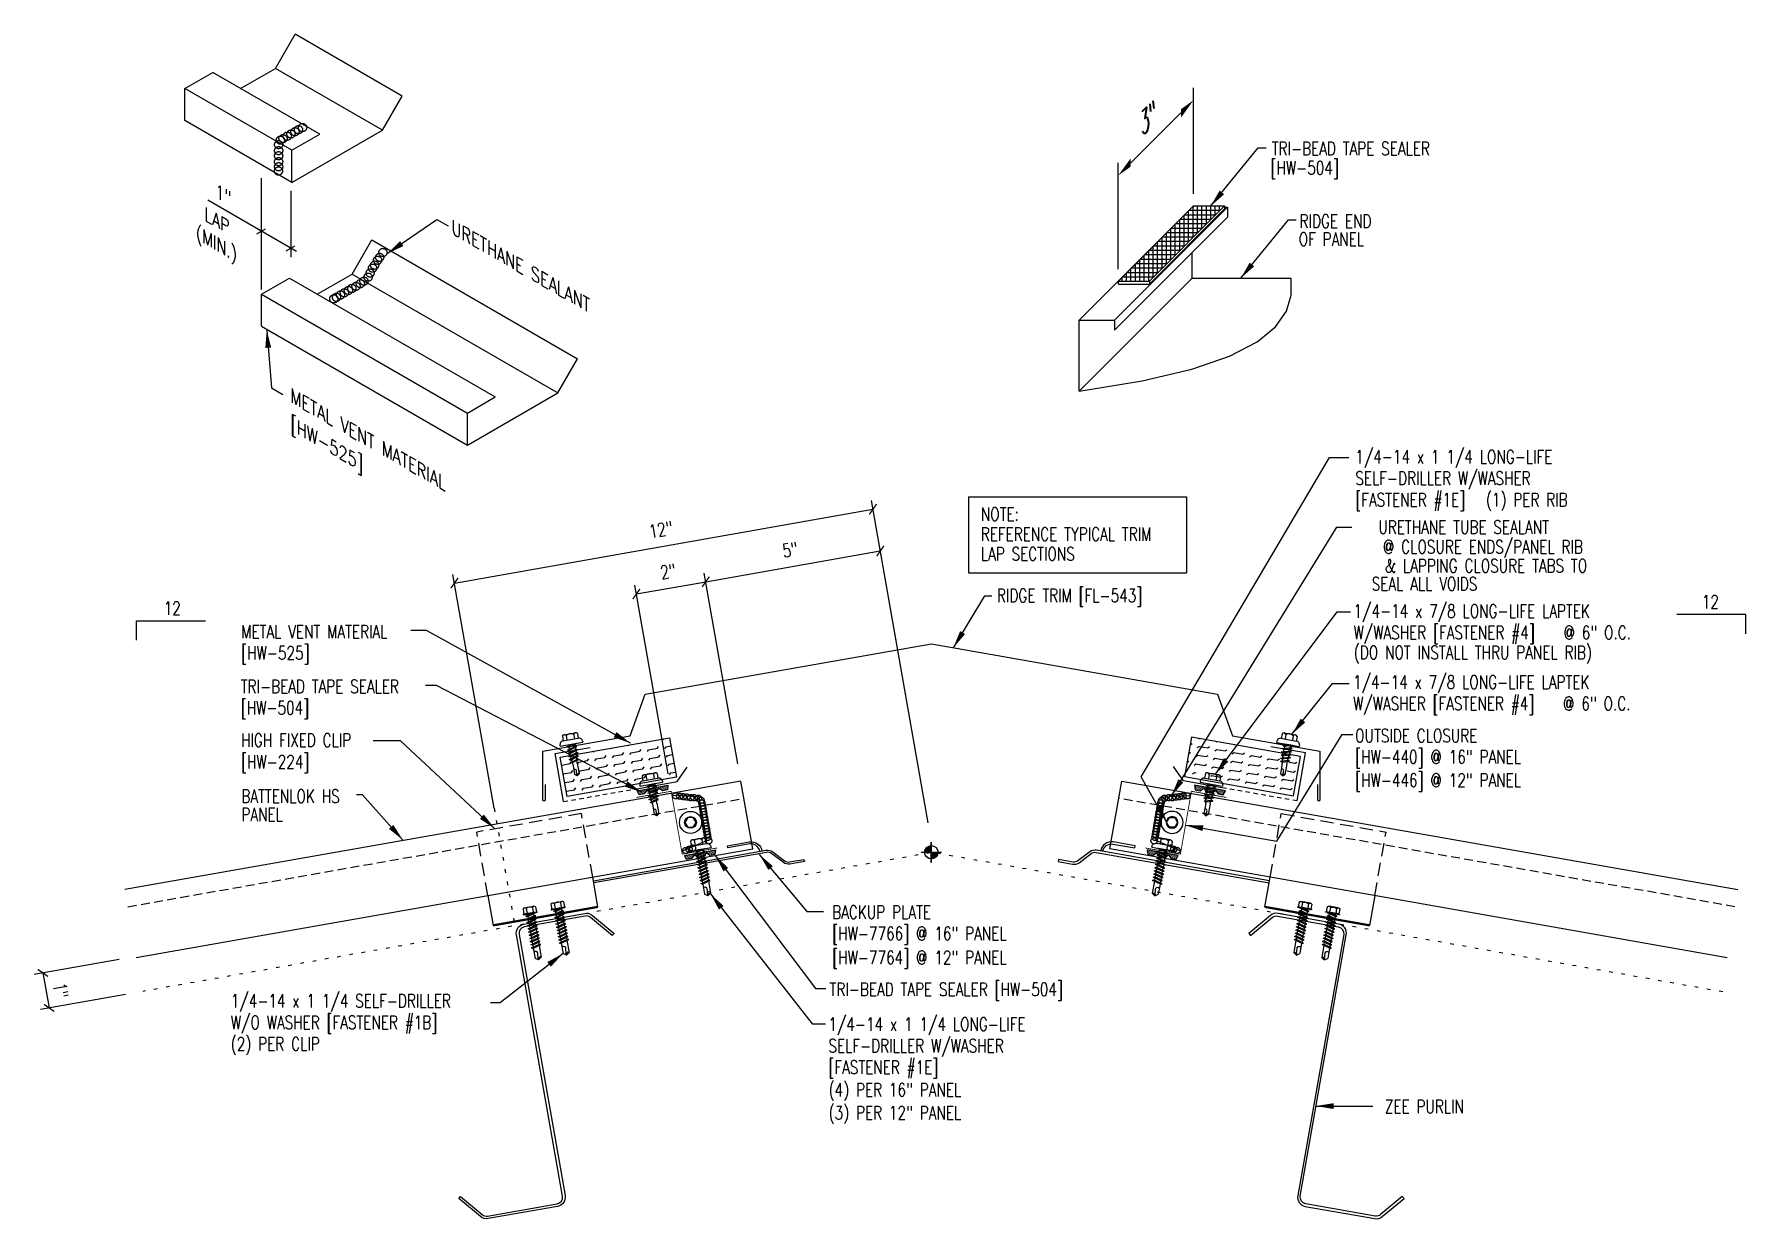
# Model space of a CAD drawing. Header units: inches. Extents: x -2 to 189, y 13 to 99.
# Drawn here: x -2.14 to 46.13, y 13.37 to 46.77 of the extents above; entities outside this region: 3.
import ezdxf
from ezdxf.enums import TextEntityAlignment as Align

# ---------------------------------------------------------------- set-up
doc = ezdxf.new("R2010")
doc.units = ezdxf.units.IN
doc.header["$MEASUREMENT"] = 0
for name, pattern in [('CENTER2', [1.125, 0.75, -0.125, 0.125, -0.125]), ('DASH2', [0.1875, 0.125, -0.0625]), ('DOT', [0.25, 0, -0.25]), ('HIDDEN2', [0.1875, 0.125, -0.0625])]:
    doc.linetypes.add(name, pattern=pattern)
for name, color, linetype in [('ANNTEXT', 2, 'Continuous'), ('clip', 5, 'Continuous'), ('CLO', 3, 'Continuous'), ('DIM', 2, 'Continuous'), ('FASTENER', 9, 'Continuous'), ('MARK', 1, 'Continuous'), ('PANEL', 11, 'Continuous'), ('PURLIN', 1, 'Continuous'), ('SEALANT', 253, 'CENTER2'), ('SECTION', 11, 'Continuous'), ('STLA', 12, 'Continuous'), ('TAPE', 8, 'Continuous'), ('TEXT', 2, 'Continuous'), ('TEXT1', 7, 'Continuous'), ('THERMAL', 251, 'Continuous'), ('TRIM', 6, 'Continuous')]:
    doc.layers.add(name, color=color, linetype=linetype)
doc.styles.add('DIMTEXT', font='romans.shx', dxfattribs={"width": 0.75})
doc.styles.add('ROMANS', font='ROMANS.SHX', dxfattribs={"width": 0.75, "height": 0.5})
doc.styles.add('TEXT1', font='ROMANS.shx', dxfattribs={"width": 0.75, "height": 0.375})
doc.dimstyles.new('DETAIL', dxfattribs={"dimscale": 4, "dimtxt": 0.375, "dimasz": 0.0625, "dimexe": 0.0625, "dimexo": 0.125, "dimgap": 0.0625, "dimtad": 1, "dimdec": 4, "dimzin": 3, "dimdsep": 46, "dimlunit": 4, "dimtxsty": 'TEXT1', "dimblk": 'ARCHTICK', "dimcen": 0.0625, "dimclrd": 7, "dimclre": 7, "dimclrt": 2, "dimadec": 0, "dimazin": 0, "dimtfac": 0.59375, "dimtdec": 4, "dimtmove": 0, "dimatfit": 3, "dimfxl": 0, "dimfrac": 2, "dimtolj": 1, "dimtzin": 3, "dimarcsym": 0})
doc.dimstyles.new('DETAIL$7', dxfattribs={"dimscale": 4, "dimtxt": 0.375, "dimasz": 0.125, "dimexe": 0.0625, "dimexo": 0.125, "dimgap": 0.0625, "dimtad": 1, "dimdec": 4, "dimzin": 3, "dimdsep": 46, "dimlunit": 4, "dimtxsty": 'TEXT1', "dimblk": 'ARCHTICK', "dimcen": 0.0625, "dimclrd": 7, "dimclre": 7, "dimclrt": 2, "dimadec": 0, "dimazin": 0, "dimtfac": 0.59375, "dimtdec": 4, "dimtmove": 0, "dimatfit": 3, "dimfxl": 0, "dimfrac": 2, "dimtolj": 1, "dimtzin": 3, "dimarcsym": 0})

msp = doc.modelspace()

# ---------------------------------------------------------------- texts
at = {"layer": 'ANNTEXT', "insert": (90.66178, 99.27395), "char_height": 0.72, "attachment_point": 4, "rotation": 10}
msp.add_mtext('\\A1;  ', dxfattribs=at)
at = {"layer": 'ANNTEXT', "char_height": 0.375, "attachment_point": 4, "rotation": 10, "style": 'DIMTEXT'}
for insert in [(188.0579, 71.6294), (188.52889, 71.68564)]:
    msp.add_mtext('\\A1;  ', dxfattribs=dict(at, insert=insert))
at = {"layer": 'DIM', "style": 'ROMANS', "oblique": 330}
for s, p in [('1"', (2.97158, 42.18282)), ('LAP', (2.6643, 41.5265))]:
    msp.add_text(s, height=0.338437, rotation=330, dxfattribs=at).set_placement(p)
msp.add_text('(MIN.)', height=0.338437, rotation=330, dxfattribs=at).set_placement((3.0834, 40.82103), align=Align.MIDDLE_CENTER)
at = {"layer": 'DIM', "color": 2, "insert": (-1.39186, 19.80754), "char_height": 0.375, "attachment_point": 5, "rotation": 280, "style": 'TEXT1'}
msp.add_mtext('\\A1;1"', dxfattribs=at)
at = {"layer": 'TEXT', "style": 'TEXT1', "width": 0.75}
for s, p in [('TRI-BEAD TAPE SEALER', (32.76278, 43.35809)), ('[HW-504]', (32.72642, 42.81461)), ('RIDGE END ', (33.54811, 41.31009)), ('OF PANEL', (33.52246, 40.80407)), ('RIDGE TRIM [FL-543]', (25.01322, 30.75678)), ('(DO NOT INSTALL THRU PANEL RIB)', (35.07727, 29.15271)), ('HIGH FIXED CLIP', (3.6927, 26.67777)), ('OUTSIDE CLOSURE', (35.11492, 26.80603)), ('[HW-440] @ 16" PANEL', (35.11492, 26.20603)), ('[HW-224]', (3.6927, 26.07063)), ('[HW-446] @ 12" PANEL', (35.11492, 25.54899)), ('BATTENLOK HS', (3.70434, 25.10073)), ('PANEL', (3.70434, 24.58044)), ('BACKUP PLATE', (20.36741, 21.82914)), ('[HW-7766] @ 16" PANEL', (20.36741, 21.22914)), ('[HW-7764] @ 12" PANEL', (20.36741, 20.5522)), ('TRI-BEAD TAPE SEALER [HW-504]', (20.29035, 19.65496)), ('1/4-14 x 1 1/4 SELF-DRILLER', (3.40561, 19.33092)), ('W/O WASHER [FASTENER #1B]', (3.40561, 18.72378)), ('(2) PER CLIP', (3.40561, 18.11664)), ('(4) PER 16" PANEL', (20.26586, 16.82134)), ('(3) PER 12" PANEL', (20.26586, 16.17604))]:
    msp.add_text(s, height=0.375, dxfattribs=at).set_placement(p)
at = {"layer": 'TEXT', "style": 'ROMANS', "oblique": 330}
for s, height, p in [('URETHANE SEALANT', 0.3449189, (9.62958, 41.15876)), ('METAL VENT MATERIAL', 0.3449189, (5.08666, 36.40966)), ('[HW-525]', 0.344919, (5.08666, 35.61492))]:
    msp.add_text(s, height=height, rotation=330, dxfattribs=at).set_placement(p)
at = {"layer": 'TEXT', "style": 'TEXT1', "width": 0.75}
for s, p in [('URETHANE TUBE SEALANT', (40.58003, 32.68742)), ('@ CLOSURE ENDS/PANEL RIB', (41.53598, 32.1312)), ('& LAPPING CLOSURE TABS TO', (41.65779, 31.59688)), ('SEAL ALL VOIDS', (38.55965, 31.08504)), ('ZEE PURLIN', (38.18205, 16.34791))]:
    msp.add_text(s, height=0.375, dxfattribs=at).set_placement(p, align=Align.RIGHT)
at = {"layer": 'TEXT1', "color": 2, "style": 'ROMANS', "oblique": 40, "width": 0.75}
msp.add_text('3"', height=0.5, rotation=45, dxfattribs=at).set_placement((29.10699, 43.88008))

# ---------------------------------------------------------------- blocks, each defined once
blk = doc.blocks.new('_ArchTick')
at = {"color": 0, "linetype": 'ByBlock', "const_width": 0.15}
blk.add_lwpolyline([(-0.5, -0.5), (0.5, 0.5)], dxfattribs=at)
blk = doc.blocks.new('*D16')
at = {"layer": 'DEFPOINTS', "color": 0}
for p in [(21.516, 33.376), (10.919, 24.457), (23.162, 24.046)]:
    blk.add_point(p, dxfattribs=at)
at = {"layer": 'DIM', "color": 7, "lineweight": -2}
for p, q in [((9.713, 31.295), (21.516, 33.376)), ((23.075, 24.538), (21.473, 33.622)), ((10.832, 24.949), (9.669, 31.541))]:
    blk.add_line(p, q, dxfattribs=at)
at = {"layer": 'DIM', "color": 7, "lineweight": -2, "xscale": 0.25, "yscale": 0.25, "zscale": 0.25}
for p, rotation in [((21.516, 33.376), 10), ((9.713, 31.295), 190)]:
    blk.add_blockref('_ArchTick', p, dxfattribs=dict(at, rotation=rotation))
at = {"layer": 'DIM', "color": 2, "insert": (15.532, 32.802), "char_height": 0.375, "attachment_point": 5, "rotation": 10, "style": 'TEXT1'}
blk.add_mtext('\\A1;12"', dxfattribs=at)
blk = doc.blocks.new('*D17')
at = {"layer": 'DEFPOINTS', "color": 0}
for p in [(21.724, 32.201), (17.791, 25.711), (23.162, 24.046)]:
    blk.add_point(p, dxfattribs=at)
at = {"layer": 'DIM', "color": 7, "lineweight": -2}
for p, q in [((23.075, 24.538), (21.68, 32.447)), ((16.8, 31.332), (21.724, 32.201)), ((17.704, 26.203), (16.756, 31.579))]:
    blk.add_line(p, q, dxfattribs=at)
at = {"layer": 'DIM', "color": 7, "lineweight": -2, "xscale": 0.25, "yscale": 0.25, "zscale": 0.25}
for p, rotation in [((21.724, 32.201), 10), ((16.8, 31.332), 190)]:
    blk.add_blockref('_ArchTick', p, dxfattribs=dict(at, rotation=rotation))
at = {"layer": 'DIM', "color": 2, "insert": (19.18, 32.233), "char_height": 0.375, "attachment_point": 5, "rotation": 10, "style": 'TEXT1'}
blk.add_mtext('\\A1;5"', dxfattribs=at)
blk = doc.blocks.new('*X7')
at = {"color": 0}
for p, q in [((-0.434, 0.135), (-0.434, 0.135)), ((-0.434, 0.123), (-0.434, 0.123)), ((-0.422, 0.141), (-0.422, 0.141)), ((-0.422, 0.129), (-0.422, 0.129)), ((-0.422, 0.117), (-0.422, 0.117)), ((-0.422, 0.105), (-0.422, 0.105)), ((-0.422, 0.094), (-0.422, 0.094)), ((-0.422, 0.082), (-0.422, 0.082)), ((-0.41, 0.135), (-0.41, 0.135)), ((-0.41, 0.123), (-0.41, 0.123)), ((-0.41, 0.111), (-0.41, 0.111)), ((-0.41, 0.1), (-0.41, 0.1)), ((-0.41, 0.088), (-0.41, 0.088)), ((-0.41, 0.076), (-0.41, 0.076)), ((-0.41, 0.064), (-0.41, 0.064)), ((-0.41, 0.053), (-0.41, 0.053)), ((-0.41, 0.041), (-0.41, 0.041)), ((-0.398, 0.141), (-0.398, 0.141)), ((-0.398, 0.129), (-0.398, 0.129)), ((-0.398, 0.117), (-0.398, 0.117)), ((-0.398, 0.105), (-0.398, 0.105)), ((-0.398, 0.094), (-0.398, 0.094)), ((-0.398, 0.082), (-0.398, 0.082)), ((-0.398, 0.07), (-0.398, 0.07)), ((-0.398, 0.059), (-0.398, 0.059)), ((-0.398, 0.047), (-0.398, 0.047)), ((-0.398, 0.035), (-0.398, 0.035)), ((-0.398, 0.023), (-0.398, 0.023)), ((-0.387, 0.135), (-0.387, 0.135)), ((-0.387, 0.123), (-0.387, 0.123)), ((-0.387, 0.111), (-0.387, 0.111)), ((-0.387, 0.1), (-0.387, 0.1)), ((-0.387, 0.088), (-0.387, 0.088)), ((-0.387, 0.076), (-0.387, 0.076)), ((-0.387, 0.064), (-0.387, 0.064)), ((-0.387, 0.053), (-0.387, 0.053)), ((-0.387, 0.041), (-0.387, 0.041)), ((-0.387, 0.029), (-0.387, 0.029)), ((-0.375, 0.141), (-0.375, 0.141)), ((-0.375, 0.129), (-0.375, 0.129)), ((-0.375, 0.117), (-0.375, 0.117)), ((-0.375, 0.105), (-0.375, 0.105)), ((-0.375, 0.094), (-0.375, 0.094)), ((-0.375, 0.082), (-0.375, 0.082)), ((-0.375, 0.07), (-0.375, 0.07)), ((-0.375, 0.059), (-0.375, 0.059)), ((-0.375, 0.047), (-0.375, 0.047)), ((-0.375, 0.035), (-0.375, 0.035)), ((-0.375, 0.023), (-0.375, 0.023)), ((-0.363, 0.135), (-0.363, 0.135)), ((-0.363, 0.123), (-0.363, 0.123)), ((-0.363, 0.111), (-0.363, 0.111)), ((-0.363, 0.1), (-0.363, 0.1)), ((-0.363, 0.088), (-0.363, 0.088)), ((-0.363, 0.076), (-0.363, 0.076)), ((-0.363, 0.064), (-0.363, 0.064)), ((-0.363, 0.053), (-0.363, 0.053)), ((-0.363, 0.041), (-0.363, 0.041)), ((-0.363, 0.029), (-0.363, 0.029)), ((-0.352, 0.141), (-0.352, 0.141)), ((-0.352, 0.129), (-0.352, 0.129)), ((-0.352, 0.117), (-0.352, 0.117)), ((-0.352, 0.105), (-0.352, 0.105)), ((-0.352, 0.094), (-0.352, 0.094)), ((-0.352, 0.082), (-0.352, 0.082)), ((-0.352, 0.07), (-0.352, 0.07)), ((-0.352, 0.059), (-0.352, 0.059)), ((-0.352, 0.047), (-0.352, 0.047)), ((-0.352, 0.035), (-0.352, 0.035)), ((-0.352, 0.023), (-0.352, 0.023)), ((-0.34, 0.135), (-0.34, 0.135)), ((-0.34, 0.123), (-0.34, 0.123)), ((-0.34, 0.111), (-0.34, 0.111)), ((-0.34, 0.1), (-0.34, 0.1)), ((-0.34, 0.088), (-0.34, 0.088)), ((-0.34, 0.076), (-0.34, 0.076)), ((-0.34, 0.064), (-0.34, 0.064)), ((-0.34, 0.053), (-0.34, 0.053)), ((-0.34, 0.041), (-0.34, 0.041)), ((-0.34, 0.029), (-0.34, 0.029)), ((-0.328, 0.141), (-0.328, 0.141)), ((-0.328, 0.129), (-0.328, 0.129)), ((-0.328, 0.117), (-0.328, 0.117)), ((-0.328, 0.105), (-0.328, 0.105)), ((-0.328, 0.094), (-0.328, 0.094)), ((-0.328, 0.082), (-0.328, 0.082)), ((-0.328, 0.07), (-0.328, 0.07)), ((-0.328, 0.059), (-0.328, 0.059)), ((-0.328, 0.047), (-0.328, 0.047)), ((-0.328, 0.035), (-0.328, 0.035)), ((-0.328, 0.023), (-0.328, 0.023)), ((-0.316, 0.135), (-0.316, 0.135)), ((-0.316, 0.123), (-0.316, 0.123)), ((-0.316, 0.111), (-0.316, 0.111)), ((-0.316, 0.1), (-0.316, 0.1)), ((-0.316, 0.088), (-0.316, 0.088)), ((-0.316, 0.076), (-0.316, 0.076)), ((-0.316, 0.064), (-0.316, 0.064)), ((-0.316, 0.053), (-0.316, 0.053)), ((-0.316, 0.041), (-0.316, 0.041)), ((-0.316, 0.029), (-0.316, 0.029)), ((-0.305, 0.141), (-0.305, 0.141)), ((-0.305, 0.129), (-0.305, 0.129)), ((-0.305, 0.117), (-0.305, 0.117)), ((-0.305, 0.105), (-0.305, 0.105)), ((-0.305, 0.094), (-0.305, 0.094)), ((-0.305, 0.082), (-0.305, 0.082)), ((-0.305, 0.07), (-0.305, 0.07)), ((-0.305, 0.059), (-0.305, 0.059)), ((-0.305, 0.047), (-0.305, 0.047)), ((-0.305, 0.035), (-0.305, 0.035)), ((-0.305, 0.023), (-0.305, 0.023)), ((-0.293, 0.135), (-0.293, 0.135)), ((-0.293, 0.123), (-0.293, 0.123)), ((-0.293, 0.111), (-0.293, 0.111)), ((-0.293, 0.1), (-0.293, 0.1)), ((-0.293, 0.088), (-0.293, 0.088)), ((-0.293, 0.076), (-0.293, 0.076)), ((-0.293, 0.064), (-0.293, 0.064)), ((-0.293, 0.053), (-0.293, 0.053)), ((-0.293, 0.041), (-0.293, 0.041)), ((-0.293, 0.029), (-0.293, 0.029)), ((-0.281, 0.141), (-0.281, 0.141)), ((-0.281, 0.129), (-0.281, 0.129)), ((-0.281, 0.117), (-0.281, 0.117)), ((-0.281, 0.105), (-0.281, 0.105)), ((-0.281, 0.094), (-0.281, 0.094)), ((-0.281, 0.082), (-0.281, 0.082)), ((-0.281, 0.07), (-0.281, 0.07)), ((-0.281, 0.059), (-0.281, 0.059)), ((-0.281, 0.047), (-0.281, 0.047)), ((-0.281, 0.035), (-0.281, 0.035)), ((-0.281, 0.023), (-0.281, 0.023)), ((-0.27, 0.135), (-0.27, 0.135)), ((-0.27, 0.123), (-0.27, 0.123)), ((-0.27, 0.111), (-0.27, 0.111)), ((-0.27, 0.1), (-0.27, 0.1)), ((-0.27, 0.088), (-0.27, 0.088)), ((-0.27, 0.076), (-0.27, 0.076)), ((-0.27, 0.064), (-0.27, 0.064)), ((-0.27, 0.053), (-0.27, 0.053)), ((-0.27, 0.041), (-0.27, 0.041)), ((-0.27, 0.029), (-0.27, 0.029)), ((-0.258, 0.141), (-0.258, 0.141)), ((-0.258, 0.129), (-0.258, 0.129)), ((-0.258, 0.117), (-0.258, 0.117)), ((-0.258, 0.105), (-0.258, 0.105)), ((-0.258, 0.094), (-0.258, 0.094)), ((-0.258, 0.082), (-0.258, 0.082)), ((-0.258, 0.07), (-0.258, 0.07)), ((-0.258, 0.059), (-0.258, 0.059)), ((-0.258, 0.047), (-0.258, 0.047)), ((-0.258, 0.035), (-0.258, 0.035)), ((-0.258, 0.023), (-0.258, 0.023)), ((-0.246, 0.135), (-0.246, 0.135)), ((-0.246, 0.123), (-0.246, 0.123)), ((-0.246, 0.111), (-0.246, 0.111)), ((-0.246, 0.1), (-0.246, 0.1)), ((-0.246, 0.088), (-0.246, 0.088)), ((-0.246, 0.076), (-0.246, 0.076)), ((-0.246, 0.064), (-0.246, 0.064)), ((-0.246, 0.053), (-0.246, 0.053)), ((-0.246, 0.041), (-0.246, 0.041)), ((-0.234, 0.141), (-0.234, 0.141)), ((-0.234, 0.129), (-0.234, 0.129)), ((-0.234, 0.117), (-0.234, 0.117)), ((-0.234, 0.105), (-0.234, 0.105)), ((-0.234, 0.094), (-0.234, 0.094)), ((-0.234, 0.082), (-0.234, 0.082)), ((-0.234, 0.07), (-0.234, 0.07)), ((-0.234, 0.059), (-0.234, 0.059)), ((-0.234, 0.047), (-0.234, 0.047)), ((-0.223, 0.135), (-0.223, 0.135)), ((-0.223, 0.123), (-0.223, 0.123)), ((-0.223, 0.111), (-0.223, 0.111)), ((-0.223, 0.1), (-0.223, 0.1)), ((-0.223, 0.088), (-0.223, 0.088)), ((-0.223, 0.076), (-0.223, 0.076)), ((-0.223, 0.064), (-0.223, 0.064)), ((-0.211, 0.141), (-0.211, 0.141)), ((-0.211, 0.129), (-0.211, 0.129)), ((-0.211, 0.117), (-0.211, 0.117)), ((-0.211, 0.105), (-0.211, 0.105)), ((-0.211, 0.094), (-0.211, 0.094)), ((-0.211, 0.082), (-0.211, 0.082)), ((-0.211, 0.07), (-0.211, 0.07)), ((-0.199, 0.135), (-0.199, 0.135)), ((-0.199, 0.123), (-0.199, 0.123)), ((-0.199, 0.111), (-0.199, 0.111)), ((-0.199, 0.1), (-0.199, 0.1)), ((-0.199, 0.088), (-0.199, 0.088)), ((-0.188, 0.141), (-0.188, 0.141)), ((-0.188, 0.129), (-0.188, 0.129)), ((-0.188, 0.117), (-0.188, 0.117)), ((-0.188, 0.105), (-0.188, 0.105)), ((-0.188, 0.094), (-0.188, 0.094)), ((-0.176, 0.135), (-0.176, 0.135)), ((-0.176, 0.123), (-0.176, 0.123)), ((-0.176, 0.111), (-0.176, 0.111)), ((-0.164, 0.141), (-0.164, 0.141)), ((-0.164, 0.129), (-0.164, 0.129)), ((-0.164, 0.117), (-0.164, 0.117)), ((-0.164, 0.105), (-0.164, 0.105)), ((-0.152, 0.135), (-0.152, 0.135)), ((-0.152, 0.123), (-0.152, 0.123)), ((-0.152, 0.111), (-0.152, 0.111)), ((-0.152, 0.1), (-0.152, 0.1)), ((-0.141, 0.141), (-0.141, 0.141)), ((-0.141, 0.129), (-0.141, 0.129)), ((-0.141, 0.117), (-0.141, 0.117)), ((-0.141, 0.105), (-0.141, 0.105)), ((-0.141, 0.094), (-0.141, 0.094)), ((-0.141, 0.082), (-0.141, 0.082)), ((-0.129, 0.135), (-0.129, 0.135)), ((-0.129, 0.123), (-0.129, 0.123)), ((-0.129, 0.111), (-0.129, 0.111)), ((-0.129, 0.1), (-0.129, 0.1)), ((-0.129, 0.088), (-0.129, 0.088)), ((-0.129, 0.076), (-0.129, 0.076)), ((-0.117, 0.141), (-0.117, 0.141)), ((-0.117, 0.129), (-0.117, 0.129)), ((-0.117, 0.117), (-0.117, 0.117)), ((-0.117, 0.105), (-0.117, 0.105)), ((-0.117, 0.094), (-0.117, 0.094)), ((-0.117, 0.082), (-0.117, 0.082)), ((-0.117, 0.07), (-0.117, 0.07)), ((-0.117, 0.059), (-0.117, 0.059)), ((-0.105, 0.135), (-0.105, 0.135)), ((-0.105, 0.123), (-0.105, 0.123)), ((-0.105, 0.111), (-0.105, 0.111)), ((-0.105, 0.1), (-0.105, 0.1)), ((-0.105, 0.088), (-0.105, 0.088)), ((-0.105, 0.076), (-0.105, 0.076)), ((-0.105, 0.064), (-0.105, 0.064)), ((-0.105, 0.053), (-0.105, 0.053)), ((-0.094, 0.141), (-0.094, 0.141)), ((-0.094, 0.129), (-0.094, 0.129)), ((-0.094, 0.117), (-0.094, 0.117)), ((-0.094, 0.105), (-0.094, 0.105)), ((-0.094, 0.094), (-0.094, 0.094)), ((-0.094, 0.082), (-0.094, 0.082)), ((-0.094, 0.07), (-0.094, 0.07)), ((-0.094, 0.059), (-0.094, 0.059)), ((-0.094, 0.047), (-0.094, 0.047)), ((-0.094, 0.035), (-0.094, 0.035)), ((-0.082, 0.135), (-0.082, 0.135)), ((-0.082, 0.123), (-0.082, 0.123)), ((-0.082, 0.111), (-0.082, 0.111)), ((-0.082, 0.1), (-0.082, 0.1)), ((-0.082, 0.088), (-0.082, 0.088)), ((-0.082, 0.076), (-0.082, 0.076)), ((-0.082, 0.064), (-0.082, 0.064)), ((-0.082, 0.053), (-0.082, 0.053)), ((-0.082, 0.041), (-0.082, 0.041)), ((-0.082, 0.029), (-0.082, 0.029)), ((-0.07, 0.141), (-0.07, 0.141)), ((-0.07, 0.129), (-0.07, 0.129)), ((-0.07, 0.117), (-0.07, 0.117)), ((-0.07, 0.105), (-0.07, 0.105)), ((-0.07, 0.094), (-0.07, 0.094)), ((-0.07, 0.082), (-0.07, 0.082)), ((-0.07, 0.07), (-0.07, 0.07)), ((-0.07, 0.059), (-0.07, 0.059)), ((-0.07, 0.047), (-0.07, 0.047)), ((-0.07, 0.035), (-0.07, 0.035)), ((-0.07, 0.023), (-0.07, 0.023)), ((-0.059, 0.135), (-0.059, 0.135)), ((-0.059, 0.123), (-0.059, 0.123)), ((-0.059, 0.111), (-0.059, 0.111)), ((-0.059, 0.1), (-0.059, 0.1)), ((-0.059, 0.088), (-0.059, 0.088)), ((-0.059, 0.076), (-0.059, 0.076)), ((-0.059, 0.064), (-0.059, 0.064)), ((-0.059, 0.053), (-0.059, 0.053)), ((-0.059, 0.041), (-0.059, 0.041)), ((-0.059, 0.029), (-0.059, 0.029)), ((-0.047, 0.141), (-0.047, 0.141)), ((-0.047, 0.129), (-0.047, 0.129)), ((-0.047, 0.117), (-0.047, 0.117)), ((-0.047, 0.105), (-0.047, 0.105)), ((-0.047, 0.094), (-0.047, 0.094)), ((-0.047, 0.082), (-0.047, 0.082)), ((-0.047, 0.07), (-0.047, 0.07)), ((-0.047, 0.059), (-0.047, 0.059)), ((-0.047, 0.047), (-0.047, 0.047)), ((-0.047, 0.035), (-0.047, 0.035)), ((-0.047, 0.023), (-0.047, 0.023)), ((-0.035, 0.135), (-0.035, 0.135)), ((-0.035, 0.123), (-0.035, 0.123)), ((-0.035, 0.111), (-0.035, 0.111)), ((-0.035, 0.1), (-0.035, 0.1)), ((-0.035, 0.088), (-0.035, 0.088)), ((-0.035, 0.076), (-0.035, 0.076)), ((-0.035, 0.064), (-0.035, 0.064)), ((-0.035, 0.053), (-0.035, 0.053)), ((-0.035, 0.041), (-0.035, 0.041)), ((-0.035, 0.029), (-0.035, 0.029)), ((-0.023, 0.141), (-0.023, 0.141)), ((-0.023, 0.129), (-0.023, 0.129)), ((-0.023, 0.117), (-0.023, 0.117)), ((-0.023, 0.105), (-0.023, 0.105)), ((-0.023, 0.094), (-0.023, 0.094)), ((-0.023, 0.082), (-0.023, 0.082)), ((-0.023, 0.07), (-0.023, 0.07)), ((-0.023, 0.059), (-0.023, 0.059)), ((-0.023, 0.047), (-0.023, 0.047)), ((-0.023, 0.035), (-0.023, 0.035)), ((-0.023, 0.023), (-0.023, 0.023)), ((-0.012, 0.135), (-0.012, 0.135)), ((-0.012, 0.123), (-0.012, 0.123)), ((-0.012, 0.111), (-0.012, 0.111)), ((-0.012, 0.1), (-0.012, 0.1)), ((-0.012, 0.088), (-0.012, 0.088)), ((-0.012, 0.076), (-0.012, 0.076)), ((-0.012, 0.064), (-0.012, 0.064)), ((-0.012, 0.053), (-0.012, 0.053)), ((-0.012, 0.041), (-0.012, 0.041)), ((-0.012, 0.029), (-0.012, 0.029)), ((0, 0.141), (0, 0.141)), ((0, 0.129), (0, 0.129)), ((0, 0.117), (0, 0.117)), ((0, 0.105), (0, 0.105)), ((0, 0.094), (0, 0.094)), ((0, 0.082), (0, 0.082)), ((0, 0.07), (0, 0.07)), ((0, 0.059), (0, 0.059)), ((0, 0.047), (0, 0.047)), ((0, 0.035), (0, 0.035)), ((0, 0.023), (0, 0.023)), ((0.012, 0.135), (0.012, 0.135)), ((0.012, 0.123), (0.012, 0.123)), ((0.012, 0.111), (0.012, 0.111)), ((0.012, 0.1), (0.012, 0.1)), ((0.012, 0.088), (0.012, 0.088)), ((0.012, 0.076), (0.012, 0.076)), ((0.012, 0.064), (0.012, 0.064)), ((0.012, 0.053), (0.012, 0.053)), ((0.012, 0.041), (0.012, 0.041)), ((0.012, 0.029), (0.012, 0.029)), ((0.023, 0.141), (0.023, 0.141)), ((0.023, 0.129), (0.023, 0.129)), ((0.023, 0.117), (0.023, 0.117)), ((0.023, 0.105), (0.023, 0.105)), ((0.023, 0.094), (0.023, 0.094)), ((0.023, 0.082), (0.023, 0.082)), ((0.023, 0.07), (0.023, 0.07)), ((0.023, 0.059), (0.023, 0.059)), ((0.023, 0.047), (0.023, 0.047)), ((0.023, 0.035), (0.023, 0.035)), ((0.023, 0.023), (0.023, 0.023)), ((0.035, 0.135), (0.035, 0.135)), ((0.035, 0.123), (0.035, 0.123)), ((0.035, 0.111), (0.035, 0.111)), ((0.035, 0.1), (0.035, 0.1)), ((0.035, 0.088), (0.035, 0.088)), ((0.035, 0.076), (0.035, 0.076)), ((0.035, 0.064), (0.035, 0.064)), ((0.035, 0.053), (0.035, 0.053)), ((0.035, 0.041), (0.035, 0.041)), ((0.035, 0.029), (0.035, 0.029)), ((0.047, 0.141), (0.047, 0.141)), ((0.047, 0.129), (0.047, 0.129)), ((0.047, 0.117), (0.047, 0.117)), ((0.047, 0.105), (0.047, 0.105)), ((0.047, 0.094), (0.047, 0.094)), ((0.047, 0.082), (0.047, 0.082)), ((0.047, 0.07), (0.047, 0.07)), ((0.047, 0.059), (0.047, 0.059)), ((0.047, 0.047), (0.047, 0.047)), ((0.047, 0.035), (0.047, 0.035)), ((0.047, 0.023), (0.047, 0.023)), ((0.059, 0.135), (0.059, 0.135)), ((0.059, 0.123), (0.059, 0.123)), ((0.059, 0.111), (0.059, 0.111)), ((0.059, 0.1), (0.059, 0.1)), ((0.059, 0.088), (0.059, 0.088)), ((0.059, 0.076), (0.059, 0.076)), ((0.059, 0.064), (0.059, 0.064)), ((0.059, 0.053), (0.059, 0.053)), ((0.059, 0.041), (0.059, 0.041)), ((0.059, 0.029), (0.059, 0.029)), ((0.07, 0.141), (0.07, 0.141)), ((0.07, 0.129), (0.07, 0.129)), ((0.07, 0.117), (0.07, 0.117)), ((0.07, 0.105), (0.07, 0.105)), ((0.07, 0.094), (0.07, 0.094)), ((0.07, 0.082), (0.07, 0.082)), ((0.07, 0.07), (0.07, 0.07)), ((0.07, 0.059), (0.07, 0.059)), ((0.07, 0.047), (0.07, 0.047)), ((0.07, 0.035), (0.07, 0.035)), ((0.07, 0.023), (0.07, 0.023)), ((0.082, 0.135), (0.082, 0.135)), ((0.082, 0.123), (0.082, 0.123)), ((0.082, 0.111), (0.082, 0.111)), ((0.082, 0.1), (0.082, 0.1)), ((0.082, 0.088), (0.082, 0.088)), ((0.082, 0.076), (0.082, 0.076)), ((0.082, 0.064), (0.082, 0.064)), ((0.082, 0.053), (0.082, 0.053)), ((0.082, 0.041), (0.082, 0.041)), ((0.082, 0.029), (0.082, 0.029)), ((0.094, 0.141), (0.094, 0.141)), ((0.094, 0.129), (0.094, 0.129)), ((0.094, 0.117), (0.094, 0.117)), ((0.094, 0.105), (0.094, 0.105)), ((0.094, 0.094), (0.094, 0.094)), ((0.094, 0.082), (0.094, 0.082)), ((0.094, 0.07), (0.094, 0.07)), ((0.094, 0.059), (0.094, 0.059)), ((0.094, 0.047), (0.094, 0.047)), ((0.094, 0.035), (0.094, 0.035)), ((0.105, 0.135), (0.105, 0.135)), ((0.105, 0.123), (0.105, 0.123)), ((0.105, 0.111), (0.105, 0.111)), ((0.105, 0.1), (0.105, 0.1)), ((0.105, 0.088), (0.105, 0.088)), ((0.105, 0.076), (0.105, 0.076)), ((0.105, 0.064), (0.105, 0.064)), ((0.105, 0.053), (0.105, 0.053)), ((0.117, 0.141), (0.117, 0.141)), ((0.117, 0.129), (0.117, 0.129)), ((0.117, 0.117), (0.117, 0.117)), ((0.117, 0.105), (0.117, 0.105)), ((0.117, 0.094), (0.117, 0.094)), ((0.117, 0.082), (0.117, 0.082)), ((0.117, 0.07), (0.117, 0.07)), ((0.117, 0.059), (0.117, 0.059)), ((0.129, 0.135), (0.129, 0.135)), ((0.129, 0.123), (0.129, 0.123)), ((0.129, 0.111), (0.129, 0.111)), ((0.129, 0.1), (0.129, 0.1)), ((0.129, 0.088), (0.129, 0.088)), ((0.129, 0.076), (0.129, 0.076)), ((0.141, 0.141), (0.141, 0.141)), ((0.141, 0.129), (0.141, 0.129)), ((0.141, 0.117), (0.141, 0.117)), ((0.141, 0.105), (0.141, 0.105)), ((0.141, 0.094), (0.141, 0.094)), ((0.141, 0.082), (0.141, 0.082)), ((0.152, 0.135), (0.152, 0.135)), ((0.152, 0.123), (0.152, 0.123)), ((0.152, 0.111), (0.152, 0.111)), ((0.152, 0.1), (0.152, 0.1)), ((0.164, 0.141), (0.164, 0.141)), ((0.164, 0.129), (0.164, 0.129)), ((0.164, 0.117), (0.164, 0.117)), ((0.164, 0.105), (0.164, 0.105)), ((0.176, 0.135), (0.176, 0.135)), ((0.176, 0.123), (0.176, 0.123)), ((0.176, 0.111), (0.176, 0.111)), ((0.188, 0.141), (0.188, 0.141)), ((0.188, 0.129), (0.188, 0.129)), ((0.188, 0.117), (0.188, 0.117)), ((0.188, 0.105), (0.188, 0.105)), ((0.188, 0.094), (0.188, 0.094)), ((0.199, 0.135), (0.199, 0.135)), ((0.199, 0.123), (0.199, 0.123)), ((0.199, 0.111), (0.199, 0.111)), ((0.199, 0.1), (0.199, 0.1)), ((0.199, 0.088), (0.199, 0.088)), ((0.211, 0.141), (0.211, 0.141)), ((0.211, 0.129), (0.211, 0.129)), ((0.211, 0.117), (0.211, 0.117)), ((0.211, 0.105), (0.211, 0.105)), ((0.211, 0.094), (0.211, 0.094)), ((0.211, 0.082), (0.211, 0.082)), ((0.211, 0.07), (0.211, 0.07)), ((0.223, 0.135), (0.223, 0.135)), ((0.223, 0.123), (0.223, 0.123)), ((0.223, 0.111), (0.223, 0.111)), ((0.223, 0.1), (0.223, 0.1)), ((0.223, 0.088), (0.223, 0.088)), ((0.223, 0.076), (0.223, 0.076)), ((0.223, 0.064), (0.223, 0.064)), ((0.234, 0.141), (0.234, 0.141)), ((0.234, 0.129), (0.234, 0.129)), ((0.234, 0.117), (0.234, 0.117)), ((0.234, 0.105), (0.234, 0.105)), ((0.234, 0.094), (0.234, 0.094)), ((0.234, 0.082), (0.234, 0.082)), ((0.234, 0.07), (0.234, 0.07)), ((0.234, 0.059), (0.234, 0.059)), ((0.234, 0.047), (0.234, 0.047)), ((0.246, 0.135), (0.246, 0.135)), ((0.246, 0.123), (0.246, 0.123)), ((0.246, 0.111), (0.246, 0.111)), ((0.246, 0.1), (0.246, 0.1)), ((0.246, 0.088), (0.246, 0.088)), ((0.246, 0.076), (0.246, 0.076)), ((0.246, 0.064), (0.246, 0.064)), ((0.246, 0.053), (0.246, 0.053)), ((0.246, 0.041), (0.246, 0.041)), ((0.258, 0.141), (0.258, 0.141)), ((0.258, 0.129), (0.258, 0.129)), ((0.258, 0.117), (0.258, 0.117)), ((0.258, 0.105), (0.258, 0.105)), ((0.258, 0.094), (0.258, 0.094)), ((0.258, 0.082), (0.258, 0.082)), ((0.258, 0.07), (0.258, 0.07)), ((0.258, 0.059), (0.258, 0.059)), ((0.258, 0.047), (0.258, 0.047)), ((0.258, 0.035), (0.258, 0.035)), ((0.258, 0.023), (0.258, 0.023)), ((0.27, 0.135), (0.27, 0.135)), ((0.27, 0.123), (0.27, 0.123)), ((0.27, 0.111), (0.27, 0.111)), ((0.27, 0.1), (0.27, 0.1)), ((0.27, 0.088), (0.27, 0.088)), ((0.27, 0.076), (0.27, 0.076)), ((0.27, 0.064), (0.27, 0.064)), ((0.27, 0.053), (0.27, 0.053)), ((0.27, 0.041), (0.27, 0.041)), ((0.27, 0.029), (0.27, 0.029)), ((0.281, 0.141), (0.281, 0.141)), ((0.281, 0.129), (0.281, 0.129)), ((0.281, 0.117), (0.281, 0.117)), ((0.281, 0.105), (0.281, 0.105)), ((0.281, 0.094), (0.281, 0.094)), ((0.281, 0.082), (0.281, 0.082)), ((0.281, 0.07), (0.281, 0.07)), ((0.281, 0.059), (0.281, 0.059)), ((0.281, 0.047), (0.281, 0.047)), ((0.281, 0.035), (0.281, 0.035)), ((0.281, 0.023), (0.281, 0.023)), ((0.293, 0.135), (0.293, 0.135)), ((0.293, 0.123), (0.293, 0.123)), ((0.293, 0.111), (0.293, 0.111)), ((0.293, 0.1), (0.293, 0.1)), ((0.293, 0.088), (0.293, 0.088)), ((0.293, 0.076), (0.293, 0.076)), ((0.293, 0.064), (0.293, 0.064)), ((0.293, 0.053), (0.293, 0.053)), ((0.293, 0.041), (0.293, 0.041)), ((0.293, 0.029), (0.293, 0.029)), ((0.305, 0.141), (0.305, 0.141)), ((0.305, 0.129), (0.305, 0.129)), ((0.305, 0.117), (0.305, 0.117)), ((0.305, 0.105), (0.305, 0.105)), ((0.305, 0.094), (0.305, 0.094)), ((0.305, 0.082), (0.305, 0.082)), ((0.305, 0.07), (0.305, 0.07)), ((0.305, 0.059), (0.305, 0.059)), ((0.305, 0.047), (0.305, 0.047)), ((0.305, 0.035), (0.305, 0.035)), ((0.305, 0.023), (0.305, 0.023)), ((0.316, 0.135), (0.316, 0.135)), ((0.316, 0.123), (0.316, 0.123)), ((0.316, 0.111), (0.316, 0.111)), ((0.316, 0.1), (0.316, 0.1)), ((0.316, 0.088), (0.316, 0.088)), ((0.316, 0.076), (0.316, 0.076)), ((0.316, 0.064), (0.316, 0.064)), ((0.316, 0.053), (0.316, 0.053)), ((0.316, 0.041), (0.316, 0.041)), ((0.316, 0.029), (0.316, 0.029)), ((0.328, 0.141), (0.328, 0.141)), ((0.328, 0.129), (0.328, 0.129)), ((0.328, 0.117), (0.328, 0.117)), ((0.328, 0.105), (0.328, 0.105)), ((0.328, 0.094), (0.328, 0.094)), ((0.328, 0.082), (0.328, 0.082)), ((0.328, 0.07), (0.328, 0.07)), ((0.328, 0.059), (0.328, 0.059)), ((0.328, 0.047), (0.328, 0.047)), ((0.328, 0.035), (0.328, 0.035)), ((0.328, 0.023), (0.328, 0.023)), ((0.34, 0.135), (0.34, 0.135)), ((0.34, 0.123), (0.34, 0.123)), ((0.34, 0.111), (0.34, 0.111)), ((0.34, 0.1), (0.34, 0.1)), ((0.34, 0.088), (0.34, 0.088)), ((0.34, 0.076), (0.34, 0.076)), ((0.34, 0.064), (0.34, 0.064)), ((0.34, 0.053), (0.34, 0.053)), ((0.34, 0.041), (0.34, 0.041)), ((0.34, 0.029), (0.34, 0.029)), ((0.352, 0.141), (0.352, 0.141)), ((0.352, 0.129), (0.352, 0.129)), ((0.352, 0.117), (0.352, 0.117)), ((0.352, 0.105), (0.352, 0.105)), ((0.352, 0.094), (0.352, 0.094)), ((0.352, 0.082), (0.352, 0.082)), ((0.352, 0.07), (0.352, 0.07)), ((0.352, 0.059), (0.352, 0.059)), ((0.352, 0.047), (0.352, 0.047)), ((0.352, 0.035), (0.352, 0.035)), ((0.352, 0.023), (0.352, 0.023)), ((0.363, 0.135), (0.363, 0.135)), ((0.363, 0.123), (0.363, 0.123)), ((0.363, 0.111), (0.363, 0.111)), ((0.363, 0.1), (0.363, 0.1)), ((0.363, 0.088), (0.363, 0.088)), ((0.363, 0.076), (0.363, 0.076)), ((0.363, 0.064), (0.363, 0.064)), ((0.363, 0.053), (0.363, 0.053)), ((0.363, 0.041), (0.363, 0.041)), ((0.363, 0.029), (0.363, 0.029)), ((0.375, 0.141), (0.375, 0.141)), ((0.375, 0.129), (0.375, 0.129)), ((0.375, 0.117), (0.375, 0.117)), ((0.375, 0.105), (0.375, 0.105)), ((0.375, 0.094), (0.375, 0.094)), ((0.375, 0.082), (0.375, 0.082)), ((0.375, 0.07), (0.375, 0.07)), ((0.375, 0.059), (0.375, 0.059)), ((0.375, 0.047), (0.375, 0.047)), ((0.375, 0.035), (0.375, 0.035)), ((0.375, 0.023), (0.375, 0.023)), ((0.387, 0.135), (0.387, 0.135)), ((0.387, 0.123), (0.387, 0.123)), ((0.387, 0.111), (0.387, 0.111)), ((0.387, 0.1), (0.387, 0.1)), ((0.387, 0.088), (0.387, 0.088)), ((0.387, 0.076), (0.387, 0.076)), ((0.387, 0.064), (0.387, 0.064)), ((0.387, 0.053), (0.387, 0.053)), ((0.387, 0.041), (0.387, 0.041)), ((0.387, 0.029), (0.387, 0.029)), ((0.398, 0.141), (0.398, 0.141)), ((0.398, 0.129), (0.398, 0.129)), ((0.398, 0.117), (0.398, 0.117)), ((0.398, 0.105), (0.398, 0.105)), ((0.398, 0.094), (0.398, 0.094)), ((0.398, 0.082), (0.398, 0.082)), ((0.398, 0.07), (0.398, 0.07)), ((0.398, 0.059), (0.398, 0.059)), ((0.398, 0.047), (0.398, 0.047)), ((0.398, 0.035), (0.398, 0.035)), ((0.398, 0.023), (0.398, 0.023)), ((0.41, 0.135), (0.41, 0.135)), ((0.41, 0.123), (0.41, 0.123)), ((0.41, 0.111), (0.41, 0.111)), ((0.41, 0.1), (0.41, 0.1)), ((0.41, 0.088), (0.41, 0.088)), ((0.41, 0.076), (0.41, 0.076)), ((0.41, 0.064), (0.41, 0.064)), ((0.41, 0.053), (0.41, 0.053)), ((0.41, 0.041), (0.41, 0.041)), ((0.422, 0.141), (0.422, 0.141)), ((0.422, 0.129), (0.422, 0.129)), ((0.422, 0.117), (0.422, 0.117)), ((0.422, 0.105), (0.422, 0.105)), ((0.422, 0.094), (0.422, 0.094)), ((0.422, 0.082), (0.422, 0.082)), ((0.434, 0.135), (0.434, 0.135)), ((0.434, 0.123), (0.434, 0.123))]:
    blk.add_line(p, q, dxfattribs=at)
blk = doc.blocks.new('MB_DBTAP')
at = {"layer": 'TAPE', "color": 9}
blk.add_lwpolyline([(-0.403, 0.018), (-0.442, 0.141), (0.442, 0.141), (0.403, 0.018), (0.26, 0.018), (0.17, 0.109), (0.079, 0.018), (0, 0.018), (-0.079, 0.018), (-0.17, 0.109), (-0.26, 0.018)], close=True, dxfattribs=at)
at = {"layer": 'TAPE', "color": 251}
blk.add_blockref('*X7', (0, 0), dxfattribs=at)
blk = doc.blocks.new('MB_516W')
blk.add_lwpolyline([(-0.078, 0.135), (-0.156, 0), (-0.078, -0.135), (0.078, -0.135), (0.156, 0), (0.078, 0.135)], close=True)
for radius in [0.312, 0.166]:
    blk.add_circle((0, 0), radius)
blk = doc.blocks.new('A$C23AA14D5')
at = {"layer": 'CLO', "const_width": 0.0239}
blk.add_lwpolyline([(2.284, 0.187), (1.299, 0.014), (0.987, 1.785), (0.002, 1.611)], dxfattribs=at)
at = {"layer": 'CLO'}
blk.add_lwpolyline([(1.285, 0.094), (1.993, 0.397), (1.776, 1.628), (1.007, 1.67)], dxfattribs=at)
blk = doc.blocks.new('*D18')
at = {"layer": 'DEFPOINTS', "color": 0}
for p in [(16.8, 31.332), (17.791, 25.711), (15.825, 25.426)]:
    blk.add_point(p, dxfattribs=at)
at = {"layer": 'DIM', "color": 7, "lineweight": -2}
for p, q in [((17.704, 26.203), (16.756, 31.579)), ((15.738, 25.918), (14.801, 31.234)), ((14.844, 30.988), (16.8, 31.332))]:
    blk.add_line(p, q, dxfattribs=at)
at = {"layer": 'DIM', "color": 7, "lineweight": -2, "xscale": 0.25, "yscale": 0.25, "zscale": 0.25}
for p, rotation in [((16.8, 31.332), 10), ((14.844, 30.988), 190)]:
    blk.add_blockref('_ArchTick', p, dxfattribs=dict(at, rotation=rotation))
at = {"layer": 'DIM', "color": 2, "insert": (15.74, 31.626), "char_height": 0.375, "attachment_point": 5, "rotation": 10, "style": 'TEXT1'}
blk.add_mtext('\\A1;2"', dxfattribs=at)
blk = doc.blocks.new('fz5')
at = {"layer": 'FASTENER'}
for p, q in [((-0.326, 0.071), (-0.326, 0.037)), ((-0.326, 0.037), (0.322, 0.037)), ((-0.226, 0.171), (0.214, 0.171)), ((-0.217, 0.305), (-0.217, 0.171)), ((-0.163, 0.337), (0.159, 0.337)), ((-0.141, -0.014), (0.037, 0.037)), ((-0.108, 0.305), (-0.108, 0.171)), ((-0.105, -0.034), (0.137, 0.035)), ((-0.088, 0.037), (-0.088, 0.001)), ((-0.088, 0.037), (0.085, 0.037)), ((0.085, 0.037), (0.134, 0.037)), ((0.085, 0.02), (0.085, -0.041)), ((0.105, 0.305), (0.105, 0.171)), ((0.137, 0.035), (0.134, 0.037)), ((0.214, 0.305), (0.214, 0.171)), ((0.322, 0.071), (0.322, 0.037)), ((-0.105, -0.034), (-0.141, -0.014)), ((-0.141, -0.105), (0.102, -0.036)), ((-0.105, -0.125), (-0.141, -0.105)), ((-0.141, -0.196), (0.102, -0.127)), ((-0.105, -0.216), (-0.141, -0.196)), ((-0.141, -0.287), (0.102, -0.217)), ((-0.105, -0.307), (-0.141, -0.287)), ((-0.141, -0.378), (0.102, -0.308)), ((-0.105, -0.398), (-0.141, -0.378)), ((-0.122, -0.463), (0.089, -0.403)), ((-0.086, -0.483), (-0.122, -0.463)), ((-0.105, -0.125), (0.137, -0.056)), ((-0.105, -0.216), (0.137, -0.147)), ((-0.105, -0.307), (0.137, -0.238)), ((-0.105, -0.398), (0.137, -0.328)), ((-0.088, -0.029), (-0.088, -0.09)), ((-0.088, -0.12), (-0.088, -0.181)), ((-0.084, -0.27), (-0.088, -0.211)), ((-0.086, -0.483), (0.124, -0.423)), ((-0.078, -0.36), (-0.082, -0.3)), ((-0.071, -0.449), (-0.075, -0.389)), ((-0.066, -0.516), (-0.069, -0.478)), ((0.063, -0.515), (0.068, -0.439)), ((0.071, -0.408), (0.075, -0.346)), ((0.077, -0.315), (0.082, -0.253)), ((0.084, -0.223), (0.085, -0.211)), ((0.085, -0.071), (0.085, -0.131)), ((0.085, -0.162), (0.085, -0.211)), ((0.124, -0.423), (0.089, -0.403)), ((0.137, -0.056), (0.102, -0.036)), ((0.137, -0.147), (0.102, -0.127)), ((0.137, -0.238), (0.102, -0.217)), ((0.137, -0.328), (0.102, -0.308)), ((-0.066, -0.516), (-0.066, -0.82)), ((-0.002, -0.866), (-0.066, -0.82)), ((-0.003, -0.854), (0.009, -0.714)), ((-0.002, -0.866), (0.063, -0.82)), ((0.063, -0.516), (0.063, -0.82))]:
    blk.add_line(p, q, dxfattribs=at)
for centre, radius, start, end in [((-0.226, 0.071), 0.1, 90, 180), ((-0.163, 0.274), 0.0628, 29.8754, 150.1246), ((-0.002, 0.141), 0.196, 56.9974, 123.0026), ((0.159, 0.274), 0.0628, 29.8754, 150.1246), ((0.222, 0.071), 0.1, 0, 90), ((-0.036, -0.723), 0.0461, 11.1445, 130.906), ((0.039, -0.855), 0.0422, 55.4585, 194.8454), ((0.073, -0.516), 0.01, 175.9484, 180)]:
    blk.add_arc(centre, radius, start, end, dxfattribs=at)
blk = doc.blocks.new('dsc-HW-504')
at = {"layer": 'TEXT', "style": 'TEXT1', "width": 0.75}
for s, p in [('TRI-BEAD TAPE SEALER', (0, 0)), ('[HW-504]', (0, -0.6))]:
    blk.add_text(s, height=0.375, dxfattribs=at).set_placement(p)
at = {"layer": 'TEXT', "style": 'TEXT1', "flags": 1}
for tag, p in [('COLOR', (0, -1.2)), ('CALC', (0, -1.2)), ('OPT1', (0, -1.2)), ('OPT2', (0, -1.2)), ('OPT3', (0, -1.2)), ('GAGE', (0, -1.2)), ('SHPLN', (0, -1.2)), ('PART', (0, -1.2)), ('DESCRIPTION', (0, -1.2)), ('MULTIPLE', (0, -1.2)), ('SPARE1', (0, -1.8)), ('SPARE2', (0, -1.8)), ('SPARE3', (0, -1.8)), ('SPARE4', (0, -1.8)), ('SPARE5', (0, -1.8)), ('SPARE6', (0, -1.8)), ('SPARE7', (0, -1.8)), ('SPARE8', (0, -1.8)), ('SPARE9', (0, -1.8)), ('SPARE10', (0, -1.8))]:
    blk.add_attdef(tag, p, '', height=0.375, dxfattribs=at)
blk = doc.blocks.new('slopl1')
at = {"layer": 'MARK', "color": 6}
blk.add_lwpolyline([(0, 0), (0, 0.137), (0.487, 0.137)], dxfattribs=at)
at = {"layer": 'MARK', "color": 2, "style": 'TEXT1', "width": 0.75}
blk.add_text('12', height=0.0938, dxfattribs=at).set_placement((0.191, 0.178))
blk.add_attdef('SLOPL1', text='', height=0.0938, dxfattribs=at).set_placement((-0.055, 0.024), align=Align.RIGHT)
blk = doc.blocks.new('slopr1')
at = {"layer": 'MARK', "color": 6}
blk.add_lwpolyline([(0, 0), (0, 0.137), (-0.487, 0.137)], dxfattribs=at)
at = {"layer": 'MARK', "color": 2, "style": 'TEXT1', "width": 0.75}
blk.add_text('12', height=0.0938, dxfattribs=at).set_placement((-0.31, 0.178))
blk.add_attdef('SLOPR1', (0.042, 0.024), '', height=0.0938, dxfattribs=at)
blk = doc.blocks.new('sd21')
at = {"layer": 'FASTENER'}
for p, q in [((-0.193, 0.055), (0.193, 0.055)), ((-0.193, 0.037), (0.193, 0.037)), ((-0.181, 0.194), (-0.181, 0.055)), ((-0.181, 0.055), (0.181, 0.055)), ((-0.139, -0.016), (0.046, 0.037)), ((-0.135, 0.22), (0.135, 0.22)), ((-0.104, -0.036), (0.139, 0.033)), ((-0.089, 0.194), (-0.089, 0.055)), ((-0.086, 0.037), (0.086, 0.037)), ((-0.086, 0.037), (-0.086, -0.001)), ((0.086, 0.037), (0.133, 0.037)), ((0.086, 0.018), (0.086, -0.042)), ((0.089, 0.194), (0.089, 0.055)), ((0.139, 0.033), (0.133, 0.037)), ((0.181, 0.194), (0.181, 0.055)), ((-0.104, -0.036), (-0.139, -0.016)), ((-0.139, -0.107), (0.104, -0.038)), ((-0.104, -0.127), (-0.139, -0.107)), ((-0.139, -0.198), (0.104, -0.128)), ((-0.104, -0.218), (-0.139, -0.198)), ((-0.139, -0.289), (0.104, -0.219)), ((-0.104, -0.309), (-0.139, -0.289)), ((-0.139, -0.38), (0.104, -0.31)), ((-0.104, -0.4), (-0.139, -0.38)), ((-0.139, -0.47), (0.104, -0.401)), ((-0.104, -0.491), (-0.139, -0.47)), ((-0.104, -0.127), (0.139, -0.058)), ((-0.104, -0.218), (0.139, -0.149)), ((-0.104, -0.309), (0.139, -0.239)), ((-0.104, -0.4), (0.139, -0.33)), ((-0.104, -0.491), (0.139, -0.421)), ((-0.086, -0.031), (-0.086, -0.092)), ((-0.086, -0.122), (-0.086, -0.183)), ((-0.086, -0.213), (-0.086, -0.274)), ((-0.086, -0.304), (-0.086, -0.364)), ((-0.086, -0.395), (-0.086, -0.455)), ((0.086, -0.073), (0.086, -0.133)), ((0.086, -0.164), (0.086, -0.224)), ((0.086, -0.255), (0.086, -0.315)), ((0.086, -0.345), (0.086, -0.406)), ((0.086, -0.436), (0.086, -0.497)), ((0.139, -0.058), (0.104, -0.038)), ((0.139, -0.149), (0.104, -0.128)), ((0.139, -0.239), (0.104, -0.219)), ((0.139, -0.33), (0.104, -0.31)), ((0.139, -0.421), (0.104, -0.401)), ((-0.139, -0.561), (0.104, -0.492)), ((-0.104, -0.581), (-0.139, -0.561)), ((-0.139, -0.652), (0.104, -0.583)), ((-0.104, -0.672), (-0.139, -0.652)), ((-0.139, -0.743), (0.104, -0.674)), ((-0.104, -0.763), (-0.139, -0.743)), ((-0.139, -0.834), (0.104, -0.765)), ((-0.104, -0.854), (-0.139, -0.834)), ((-0.139, -0.925), (0.104, -0.856)), ((-0.104, -0.945), (-0.139, -0.925)), ((-0.104, -0.581), (0.139, -0.512)), ((-0.104, -0.672), (0.139, -0.603)), ((-0.104, -0.763), (0.139, -0.694)), ((-0.104, -0.854), (0.139, -0.785)), ((-0.104, -0.945), (0.139, -0.876)), ((-0.086, -0.486), (-0.086, -0.546)), ((-0.086, -0.577), (-0.086, -0.637)), ((-0.086, -0.667), (-0.086, -0.728)), ((-0.086, -0.758), (-0.086, -0.819)), ((-0.086, -0.849), (-0.086, -0.91)), ((-0.086, -0.94), (-0.086, -1.232)), ((0.086, -0.527), (0.086, -0.588)), ((0.086, -0.618), (0.086, -0.679)), ((0.086, -0.709), (0.086, -0.77)), ((0.086, -0.8), (0.086, -0.861)), ((0.086, -0.891), (0.086, -1.232)), ((0.139, -0.512), (0.104, -0.492)), ((0.139, -0.603), (0.104, -0.583)), ((0.139, -0.694), (0.104, -0.674)), ((0.139, -0.785), (0.104, -0.765)), ((0.139, -0.876), (0.104, -0.856)), ((0, -1.293), (-0.086, -1.232)), ((-0.002, -1.277), (0.014, -1.091)), ((0, -1.293), (0.086, -1.232))]:
    blk.add_line(p, q, dxfattribs=at)
for centre, radius, start, end in [((-0.193, 0.046), 0.00894, 90, 270), ((-0.135, 0.168), 0.0527, 29.8754, 150.1246), ((0, 0.056), 0.164, 56.9974, 123.0026), ((0.135, 0.168), 0.0527, 29.8754, 150.1246), ((0.193, 0.046), 0.00894, 270, 90), ((-0.046, -1.102), 0.0615, 11.1445, 130.906), ((0.054, -1.278), 0.0563, 55.4585, 194.8454)]:
    blk.add_arc(centre, radius, start, end, dxfattribs=at)
blk = doc.blocks.new('FD-F4')
at = {"layer": 'TEXT', "style": 'TEXT1', "width": 0.75}
for s, p in [('1/4-14 x 7/8 LONG-LIFE LAPTEK', (0.005, -0.041)), ('W/WASHER [FASTENER #4]', (0.005, -0.193))]:
    blk.add_text(s, height=0.09375, dxfattribs=at).set_placement(p)
blk.add_attdef('(QUANTITY)', (1.485, -0.193), '', height=0.0938, dxfattribs=at)
at = {"layer": 'TEXT', "style": 'TEXT1', "flags": 1}
for tag, p in [('Color', (0.062, -0.435)), ('Calc', (0.062, -0.435)), ('Opt1', (0.062, -0.435)), ('Opt2', (0.062, -0.435)), ('Opt3', (0.062, -0.435)), ('Description', (0.062, -0.435)), ('Multiple', (0.062, -0.435)), ('Part', (0.062, -0.435)), ('Spare1', (0.062, -0.622)), ('Spare2', (0.062, -0.622)), ('Spare3', (0.062, -0.622)), ('Spare4', (0.062, -0.622)), ('Spare5', (0.062, -0.622)), ('Spare6', (0.062, -0.622)), ('Spare7', (0.062, -0.622)), ('Spare8', (0.062, -0.622)), ('Spare9', (0.062, -0.622)), ('Spare10', (0.062, -0.622))]:
    blk.add_attdef(tag, p, '', height=0.0938, dxfattribs=at)
blk = doc.blocks.new('A$C30686E82')
for p, q in [((-2.715, 0.761), (3.437, 0.761)), ((-2.715, 0.761), (-2.715, -1.379)), ((3.437, 0.761), (3.437, -1.379)), ((-2.715, -1.379), (3.437, -1.379))]:
    blk.add_line(p, q)
at = {"layer": 'TEXT', "style": 'TEXT1', "width": 0.75}
for s, p in [('NOTE:', (-2.368, 0.081)), ('REFERENCE TYPICAL TRIM', (-2.368, -0.477)), ('LAP SECTIONS', (-2.368, -1.035))]:
    blk.add_text(s, height=0.375, dxfattribs=at).set_placement(p)
blk = doc.blocks.new('wp')
at = {"layer": 'SECTION'}
for p, q in [((-0.096, 0), (0.096, 0)), ((0, -0.096), (0, 0.096))]:
    blk.add_line(p, q, dxfattribs=at)
at = {"layer": 'SECTION', "const_width": 0.0625}
for points in [[(0, 0.031, 0.414214), (-0.031, 0, 1)], [(0, -0.031, 0.414214), (0.031, 0, 1)]]:
    blk.add_lwpolyline(points, format="xyb", dxfattribs=at)
at = {"layer": 'SECTION'}
blk.add_circle((0, 0), 0.0625, dxfattribs=at)
blk = doc.blocks.new('A$C201C46EC')
at = {"layer": 'TRIM', "linetype": 'HIDDEN2'}
blk.add_line((-1.591, -0.298), (0.527, 0.075), dxfattribs=at)
at = {"layer": 'TRIM'}
for points in [[(-1.591, -0.298), (-1.829, 1.056), (-0.845, 1.23)], [(0.527, 0.075), (1.61, 0.266), (1.897, 0.676)]]:
    blk.add_lwpolyline(points, dxfattribs=at)
blk = doc.blocks.new('dsc-HW-525')
at = {"layer": 'TEXT', "style": 'TEXT1', "width": 0.75}
for s, p in [('METAL VENT MATERIAL', (0, 0)), ('[HW-525]', (0, -0.6))]:
    blk.add_text(s, height=0.375, dxfattribs=at).set_placement(p)
at = {"layer": 'TEXT', "style": 'TEXT1', "flags": 1}
for tag, p in [('COLOR', (0, -1.2)), ('CALC', (0, -1.2)), ('OPT1', (0, -1.2)), ('OPT2', (0, -1.2)), ('OPT3', (0, -1.2)), ('GAGE', (0, -1.2)), ('SHPLN', (0, -1.2)), ('PART', (0, -1.2)), ('DESCRIPTION', (0, -1.2)), ('MULTIPLE', (0, -1.2)), ('SPARE1', (0, -1.8)), ('SPARE2', (0, -1.8)), ('SPARE3', (0, -1.8)), ('SPARE4', (0, -1.8)), ('SPARE5', (0, -1.8)), ('SPARE6', (0, -1.8)), ('SPARE7', (0, -1.8)), ('SPARE8', (0, -1.8)), ('SPARE9', (0, -1.8)), ('SPARE10', (0, -1.8))]:
    blk.add_attdef(tag, p, '', height=0.375, dxfattribs=at)
blk = doc.blocks.new('fz7')
at = {"layer": 'FASTENER'}
for p, q in [((-0.324, 0.071), (-0.324, 0.037)), ((-0.324, 0.037), (0.324, 0.037)), ((-0.224, 0.171), (0.215, 0.171)), ((-0.215, 0.305), (-0.215, 0.171)), ((-0.161, 0.337), (0.161, 0.337)), ((-0.139, -0.016), (0.046, 0.037)), ((-0.107, 0.305), (-0.107, 0.171)), ((-0.104, -0.036), (0.139, 0.033)), ((-0.086, 0.037), (-0.086, -0.001)), ((-0.086, 0.037), (0.086, 0.037)), ((0.086, 0.037), (0.133, 0.037)), ((0.086, 0.018), (0.086, -0.042)), ((0.107, 0.305), (0.107, 0.171)), ((0.139, 0.033), (0.133, 0.037)), ((0.215, 0.305), (0.215, 0.171)), ((0.324, 0.071), (0.324, 0.037)), ((-0.104, -0.036), (-0.139, -0.016)), ((-0.139, -0.107), (0.104, -0.038)), ((-0.104, -0.127), (-0.139, -0.107)), ((-0.139, -0.198), (0.104, -0.128)), ((-0.104, -0.218), (-0.139, -0.198)), ((-0.139, -0.289), (0.104, -0.219)), ((-0.104, -0.309), (-0.139, -0.289)), ((-0.139, -0.38), (0.104, -0.31)), ((-0.104, -0.4), (-0.139, -0.38)), ((-0.139, -0.47), (0.104, -0.401)), ((-0.104, -0.491), (-0.139, -0.47)), ((-0.104, -0.127), (0.139, -0.058)), ((-0.104, -0.218), (0.139, -0.149)), ((-0.104, -0.309), (0.139, -0.239)), ((-0.104, -0.4), (0.139, -0.33)), ((-0.104, -0.491), (0.139, -0.421)), ((-0.086, -0.031), (-0.086, -0.092)), ((-0.086, -0.122), (-0.086, -0.183)), ((-0.086, -0.213), (-0.086, -0.274)), ((-0.086, -0.304), (-0.086, -0.364)), ((-0.086, -0.395), (-0.086, -0.455)), ((0.086, -0.073), (0.086, -0.133)), ((0.086, -0.164), (0.086, -0.224)), ((0.086, -0.255), (0.086, -0.315)), ((0.086, -0.345), (0.086, -0.406)), ((0.086, -0.436), (0.086, -0.497)), ((0.139, -0.058), (0.104, -0.038)), ((0.139, -0.149), (0.104, -0.128)), ((0.139, -0.239), (0.104, -0.219)), ((0.139, -0.33), (0.104, -0.31)), ((0.139, -0.421), (0.104, -0.401)), ((-0.139, -0.561), (0.104, -0.492)), ((-0.104, -0.581), (-0.139, -0.561)), ((-0.139, -0.652), (0.104, -0.583)), ((-0.104, -0.672), (-0.139, -0.652)), ((-0.139, -0.743), (0.104, -0.674)), ((-0.104, -0.763), (-0.139, -0.743)), ((-0.139, -0.834), (0.104, -0.765)), ((-0.104, -0.854), (-0.139, -0.834)), ((-0.139, -0.925), (0.104, -0.856)), ((-0.104, -0.945), (-0.139, -0.925)), ((-0.104, -0.581), (0.139, -0.512)), ((-0.104, -0.672), (0.139, -0.603)), ((-0.104, -0.763), (0.139, -0.694)), ((-0.104, -0.854), (0.139, -0.785)), ((-0.104, -0.945), (0.139, -0.876)), ((-0.086, -0.486), (-0.086, -0.546)), ((-0.086, -0.577), (-0.086, -0.637)), ((-0.086, -0.667), (-0.086, -0.728)), ((-0.086, -0.758), (-0.086, -0.819)), ((-0.086, -0.849), (-0.086, -0.91)), ((-0.086, -0.94), (-0.086, -1.232)), ((0.086, -0.527), (0.086, -0.588)), ((0.086, -0.618), (0.086, -0.679)), ((0.086, -0.709), (0.086, -0.77)), ((0.086, -0.8), (0.086, -0.861)), ((0.086, -0.891), (0.086, -1.232)), ((0.139, -0.512), (0.104, -0.492)), ((0.139, -0.603), (0.104, -0.583)), ((0.139, -0.694), (0.104, -0.674)), ((0.139, -0.785), (0.104, -0.765)), ((0.139, -0.876), (0.104, -0.856)), ((0, -1.293), (-0.086, -1.232)), ((-0.002, -1.277), (0.014, -1.091)), ((0, -1.293), (0.086, -1.232))]:
    blk.add_line(p, q, dxfattribs=at)
for centre, radius, start, end in [((-0.224, 0.071), 0.1, 90, 180), ((-0.161, 0.274), 0.0628, 29.8754, 150.1246), ((0, 0.141), 0.196, 56.9974, 123.0026), ((0.161, 0.274), 0.0628, 29.8754, 150.1246), ((0.224, 0.071), 0.1, 0, 90), ((-0.046, -1.102), 0.0615, 11.1445, 130.906), ((0.054, -1.278), 0.0563, 55.4585, 194.8454)]:
    blk.add_arc(centre, radius, start, end, dxfattribs=at)
blk = doc.blocks.new('FD-F1E')
at = {"layer": 'TEXT', "style": 'TEXT1', "width": 0.75}
for s, p in [('1/4-14 x 1 1/4 LONG-LIFE', (0.005, -0.041)), ('SELF-DRILLER W/WASHER', (0.005, -0.193)), ('[FASTENER #1E]', (0.005, -0.344))]:
    blk.add_text(s, height=0.09375, dxfattribs=at).set_placement(p)
blk.add_attdef('(QUANTITY)', (0.926, -0.344), '', height=0.0938, dxfattribs=at)
blk = doc.blocks.new('A$C415C3986')
at = {"layer": 'DEFPOINTS', "color": 0, "linetype": 'ByBlock'}
blk.add_point((1.015, 0.946), dxfattribs=at)
at = {"layer": 'DIM', "color": 7, "linetype": 'ByBlock'}
for p, q in [((1.015, -1.693), (1.015, 1.3)), ((-0.753, -0.822), (0.661, 0.593)), ((-1.106, -3.814), (-1.106, -0.822))]:
    blk.add_line(p, q, dxfattribs=at)
for points in [[(0.661, 0.694), (0.661, 0.451), (1.015, 0.946)], [(-0.753, -0.686), (-0.753, -0.923), (-1.106, -1.175)]]:
    blk.add_solid(points, dxfattribs=at)

# ---------------------------------------------------------------- dimensions: what is measured, and where the dimension line sits
at = {"layer": 'DIM'}
dim = msp.add_linear_dim(base=(21.51647, 33.37628), p1=(10.91851, 24.45678), p2=(23.16165, 24.04603), angle=10, text='12"', dimstyle='DETAIL', override={"dimlunit": 4}, dxfattribs=at)
dim.commit()
dim.dimension.update_dxf_attribs({"geometry": '*D16', "text_midpoint": (15.53244, 32.80165)})
for base, p1, p2, picture, middle in [((21.72377, 32.20064), (17.79097, 25.71078), (23.16165, 24.04603), '*D17', (19.17958, 32.23254)), ((16.79973, 31.3324), (15.82497, 25.42567), (17.79097, 25.71078), '*D18', (15.73982, 31.62602))]:
    dim = msp.add_linear_dim(base=base, p1=p1, p2=p2, angle=10, dimstyle='DETAIL', dxfattribs=at)
    dim.commit()
    dim.dimension.update_dxf_attribs({"geometry": picture, "text_midpoint": middle})

# ---------------------------------------------------------------- hatches: boundary and pattern name
at = {"layer": 'SEALANT'}
h = msp.add_hatch(dxfattribs=at)
h.set_pattern_fill('NET', color=256, style=0)
h.set_pattern_definition([(0, (23.793, 6.18089), (0, 0.125), []), (90, (23.793, 6.18089), (-0.125, 8e-18), [])])
h.paths.add_polyline_path([(28.43836, 39.81018), (29.31336, 39.81018), (31.43468, 41.9315), (30.55968, 41.9315)])
at = {"layer": 'THERMAL'}
h = msp.add_hatch(dxfattribs=at)
h.set_pattern_fill('FLEX', color=256, angle=10, style=0)
h.set_pattern_definition([(10, (1.10873, 2.78983), (-0.043412, 0.246202), [0.25, -0.25]), (55, (1.35493, 2.83324), (-0.043412, 0.2462019), [0.0625, -0.2285534, 0.0625, -0.3535534])])
h.paths.add_polyline_path([(15.77542, 26.93128), (13.16547, 26.47108), (13.19543, 26.46053), (13.13697, 26.4321), (13.1434, 26.37041), (13.16016, 26.37856), (13.19878, 26.36496), (13.14661, 26.33959), (13.15452, 26.26366, 0.01768047), (13.15462, 26.26296), (13.20743, 25.96348), (13.15161, 25.90737), (13.07997, 25.94101), (13.0271, 26.24083), (13.01803, 26.27706), (13.00187, 26.2692), (12.96326, 26.2828), (13.01081, 26.30593), (12.99635, 26.36371), (12.9684, 26.35012), (12.92979, 26.36372), (12.98912, 26.39257), (12.97776, 26.43798), (12.6979, 26.38863), (12.89325, 25.28072), (15.13792, 25.67652), (15.1373, 25.68003, -0.41421356), (15.21842, 25.79587), (15.22688, 25.79736), (15.20363, 25.92922, -0.2685319), (15.25177, 25.96969), (15.40566, 25.99683, -0.0119967), (15.41491, 25.99846), (15.5688, 26.0256, -0.2685319), (15.62788, 26.00402), (15.65113, 25.87217), (15.21842, 25.79587, 0.42468865), (15.13799, 25.67653), (15.77599, 25.78903, 0.00890806), (15.77543, 25.79255), (15.77605, 25.78904), (15.97078, 25.82337)])
h = msp.add_hatch(dxfattribs=at)
h.set_pattern_fill('FLEX', color=256, angle=350, style=0)
h.set_pattern_definition([(350, (0.60807, 2.80663), (0.043412, 0.246202), [0.25, -0.25]), (35, (0.85427, 2.76322), (0.04341204, 0.2462019), [0.0625, -0.2285534, 0.0625, -0.3535534])])
h.paths.add_polyline_path([(30.49502, 26.94808), (33.10497, 26.48787), (33.07502, 26.47732), (33.13347, 26.44889), (33.12705, 26.38721), (33.11028, 26.39536), (33.07167, 26.38176), (33.12383, 26.35639), (33.11592, 26.28046, -0.01768047), (33.11583, 26.27976), (33.06302, 25.98028), (33.11884, 25.92416), (33.19048, 25.9578), (33.24335, 26.25763), (33.25241, 26.29386), (33.26857, 26.286), (33.30719, 26.2996), (33.25964, 26.32272), (33.2741, 26.3805), (33.30204, 26.36691), (33.34066, 26.38051), (33.28132, 26.40937), (33.29269, 26.45477), (33.57255, 26.40543), (33.37719, 25.29752), (31.13252, 25.69331), (31.13314, 25.69682, 0.41421356), (31.05202, 25.81267), (31.04356, 25.81416), (31.06681, 25.94601, 0.2685319), (31.01868, 25.98649), (30.86478, 26.01363, 0.0119967), (30.85554, 26.01525), (30.70164, 26.04239, 0.2685319), (30.64257, 26.02082), (30.61932, 25.88897), (31.05202, 25.81267, -0.42468865), (31.13246, 25.69333), (30.49446, 25.80582, -0.00890806), (30.49501, 25.80934), (30.49439, 25.80583), (30.29967, 25.84017)])

# ---------------------------------------------------------------- linework, layer by layer
for p, q in [((34.39023, 34.83261), (34.93293, 34.83261)), ((34.7453, 27.02668), (35.05013, 27.02668))]:
    msp.add_line(p, q)
at = {"layer": 'clip', "linetype": 'DASH2', "ltscale": 3}
for p, q in [((13.29627, 24.79645), (10.34184, 24.27551)), ((13.61192, 23.00626), (13.29627, 24.79645)), ((32.71588, 23.00626), (33.03154, 24.79645)), ((33.03154, 24.79645), (35.98597, 24.27551)), ((10.65725, 22.48677), (10.34184, 24.27551)), ((35.67056, 22.48677), (35.98597, 24.27551))]:
    msp.add_line(p, q, dxfattribs=at)
at = {"layer": 'clip'}
for p, q in [((13.75994, 22.16683), (13.61192, 23.00626)), ((32.56787, 22.16683), (32.71588, 23.00626)), ((10.65725, 22.48677), (10.80552, 21.64589)), ((35.67056, 22.48677), (35.52229, 21.64589)), ((10.80552, 21.64589), (13.75994, 22.16683)), ((35.52229, 21.64589), (32.56787, 22.16683))]:
    msp.add_line(p, q, dxfattribs=at)
at = {"layer": 'clip', "const_width": 0.0625}
for points in [[(10.80552, 21.64589), (13.75994, 22.16683)], [(35.52229, 21.64589), (32.56787, 22.16683)]]:
    msp.add_lwpolyline(points, dxfattribs=at)
at = {"layer": 'DIM', "color": 7}
for p, q in [((4.27515, 39.57385), (4.27515, 42.70964)), ((5.26146, 40.64572), (2.75941, 42.09028)), ((5.09823, 42.35806), (5.09823, 40.48448)), ((4.37909, 41.27024), (4.13218, 41.12769)), ((5.20322, 40.79443), (4.95631, 40.65188)), ((0.25964, 20.68331), (-2.13802, 20.26053)), ((-1.89182, 20.30394), (-1.71817, 19.31914)), ((0.43329, 19.6985), (-1.96437, 19.27572))]:
    msp.add_line(p, q, dxfattribs=at)
at = {"layer": 'DIM', "linetype": 'DOT'}
for p, q in [((10.83169, 24.94918), (11.41606, 21.63506)), ((13.38837, 21.98283), (23.1639, 23.70652)), ((45.48087, 19.77144), (23.1639, 23.70652)), ((11.67428, 21.68059), (0.92569, 19.78532))]:
    msp.add_line(p, q, dxfattribs=at)
at = {"layer": 'PANEL'}
for p, q in [((27.33267, 38.70801), (30.51465, 41.88999)), ((28.33267, 38.70801), (31.51465, 41.88999)), ((28.33267, 38.42717), (31.51465, 41.60915)), ((30.51465, 41.88999), (30.51816, 41.88999)), ((31.43468, 41.88999), (31.51465, 41.88999)), ((31.51465, 41.88999), (31.51465, 41.60915)), ((30.51465, 39.88999), (30.51465, 40.60915)), ((30.51465, 39.88999), (30.51465, 40.60915)), ((27.33267, 36.70801), (30.51465, 39.88999)), ((30.51465, 39.88999), (33.30614, 39.88999)), ((27.33267, 36.70801), (27.33267, 38.70801)), ((27.33267, 38.70801), (28.33267, 38.70801)), ((28.33267, 38.70801), (28.33267, 38.42717))]:
    msp.add_line(p, q, dxfattribs=at)
at = {"layer": 'PANEL', "color": 8, "linetype": 'DASH2', "ltscale": 2}
for p, q in [((0.50467, 22.17239), (17.87629, 25.22694)), ((45.82314, 22.17239), (28.45152, 25.22694))]:
    msp.add_line(p, q, dxfattribs=at)
at = {"layer": 'PANEL'}
for points in [[(27.33267, 36.70801), (29.10629, 36.99906), (30.50672, 37.33047), (31.57386, 37.69721), (32.34759, 38.09424), (32.8678, 38.51654), (33.17437, 38.95906), (33.30719, 39.41677), (33.30615, 39.88464)], [(0.73624, 20.74247), (18.12785, 23.80025), (17.79097, 25.71078), (0.41947, 22.65625)], [(45.60454, 20.73274), (28.19544, 23.80025), (28.53232, 25.71078), (45.90382, 22.65625)]]:
    msp.add_lwpolyline(points, dxfattribs=at)
at = {"layer": 'PURLIN'}
for points in [[(9.88315, 14.00574), (10.49425, 13.49297, 0.22169466), (10.64733, 13.45195), (12.60762, 13.7976, 0.41421356), (12.75972, 14.01481), (12.11065, 17.69583), (11.46159, 21.37684, -0.41421356), (11.67428, 21.68059), (13.38837, 21.98283, -0.22169466), (13.60244, 21.92547), (14.21354, 21.41269), (14.16552, 21.35547), (13.55442, 21.86824, 0.22169466), (13.40134, 21.90926), (11.68725, 21.60702, 0.41421356), (11.53516, 21.38981), (12.18422, 17.7088), (12.83328, 14.02778, -0.41421356), (12.62059, 13.72404), (10.6603, 13.37838, -0.22169466), (10.44623, 13.43574), (9.83513, 13.94852)], [(36.44466, 14.00574), (35.83356, 13.49297, -0.22169466), (35.68048, 13.45195), (33.72019, 13.7976, -0.41421356), (33.56809, 14.01481), (34.21716, 17.69583), (34.86622, 21.37684, 0.41421356), (34.65353, 21.68059), (32.93944, 21.98283, 0.22169466), (32.72537, 21.92547), (32.11427, 21.41269), (32.16229, 21.35547), (32.77339, 21.86824, -0.22169466), (32.92647, 21.90926), (34.64056, 21.60702, -0.41421356), (34.79265, 21.38981), (34.14359, 17.7088), (33.49453, 14.02778, 0.41421356), (33.70721, 13.72404), (35.66751, 13.37838, 0.22169466), (35.88158, 13.43574), (36.49268, 13.94852)]]:
    msp.add_lwpolyline(points, format="xyb", close=True, dxfattribs=at)
at = {"layer": 'SEALANT'}
for centre, radius in [((4.87859, 43.82612), 0.11578), ((4.9941, 43.89281), 0.11578), ((5.10149, 43.95481), 0.11578), ((5.21531, 44.02053), 0.11578), ((5.31389, 44.07744), 0.11578), ((5.43014, 44.13755), 0.11578), ((4.75399, 43.65629), 0.11578), ((4.75399, 43.48692), 0.11578), ((4.75399, 43.34337), 0.11578), ((4.80406, 43.78309), 0.11578), ((4.74999, 42.91297), 0.11578), ((4.75399, 43.17673), 0.11578), ((4.75399, 43.03318), 0.11578), ((7.60343, 40.47912), 0.11578), ((7.69583, 40.61522), 0.11578), ((7.33598, 40.03679), 0.11578), ((7.40406, 40.17289), 0.11578), ((7.46241, 40.26038), 0.11578), ((7.54508, 40.39648), 0.11578), ((6.60856, 39.47977), 0.11578), ((6.72239, 39.54549), 0.11578), ((6.82097, 39.6024), 0.11578), ((6.93722, 39.66251), 0.11578), ((7.05879, 39.73542), 0.11578), ((7.16091, 39.80833), 0.11578), ((7.27762, 39.92013), 0.11578), ((6.31114, 39.30805), 0.11578), ((6.38567, 39.35108), 0.11578), ((6.50118, 39.41777), 0.11578), ((15.95686, 25.29859), 0.08824), ((16.06512, 25.28958), 0.08824), ((16.16863, 25.27521), 0.08824), ((16.27089, 25.26202), 0.08824), ((16.3744, 25.24765), 0.08824), ((16.46993, 25.24765), 0.08824), ((16.59213, 25.22787), 0.08824), ((16.6666, 25.17123), 0.08824), ((16.68977, 25.10079), 0.08824), ((29.63804, 25.10079), 0.08824), ((29.66121, 25.17123), 0.08824), ((29.73568, 25.22787), 0.08824), ((29.85788, 25.24765), 0.08824), ((29.95341, 25.24765), 0.08824), ((30.05692, 25.26202), 0.08824), ((30.15918, 25.27521), 0.08824), ((30.26269, 25.28958), 0.08824), ((30.37095, 25.29859), 0.08824), ((16.70708, 25.01043), 0.08824), ((16.72067, 24.93027), 0.08824), ((16.73426, 24.85011), 0.08824), ((16.74785, 24.76994), 0.08824), ((16.76144, 24.68978), 0.08824), ((16.77503, 24.60962), 0.08824), ((16.78862, 24.52946), 0.08824), ((29.53919, 24.52946), 0.08824), ((29.55278, 24.60962), 0.08824), ((29.56637, 24.68978), 0.08824), ((29.57996, 24.76994), 0.08824), ((29.59355, 24.85011), 0.08824), ((29.60714, 24.93027), 0.08824), ((29.62073, 25.01043), 0.08824), ((16.80221, 24.44929), 0.08824), ((16.8158, 24.36913), 0.08824), ((16.82939, 24.28897), 0.08824), ((16.84298, 24.20881), 0.08824), ((16.85657, 24.12864), 0.08824), ((29.47124, 24.12864), 0.08824), ((29.48483, 24.20881), 0.08824), ((29.49842, 24.28897), 0.08824), ((29.51201, 24.36913), 0.08824), ((29.5256, 24.44929), 0.08824), ((16.23715, 23.75535), 0.08824), ((16.32898, 23.78957), 0.08824), ((16.42547, 23.82379), 0.08824), ((16.88302, 24.02754), 0.08824), ((29.44478, 24.02754), 0.08824), ((29.90234, 23.82379), 0.08824), ((29.99883, 23.78957), 0.08824), ((30.09065, 23.75535), 0.08824)]:
    msp.add_circle(centre, radius, dxfattribs=at)
at = {"layer": 'STLA'}
for points in [[(13.63, 22.90375), (18.50386, 23.76314, -0.19891237), (18.68865, 23.72217), (19.02467, 23.46375, 0.19891237), (19.16477, 23.43269), (19.57125, 23.50436), (19.58163, 23.44547), (19.17516, 23.37379, -0.19891237), (18.99037, 23.41476), (18.65435, 23.67319, 0.19891237), (18.51424, 23.70425), (13.64039, 22.84486)], [(18.32635, 23.73184, 0.40942619), (18.04151, 23.94095), (17.42334, 23.83196), (17.41296, 23.89085), (18.03112, 23.99985, -0.41451753), (18.38419, 23.74204)], [(32.69742, 22.90157), (27.81918, 23.76173, 0.19891237), (27.63439, 23.72076), (27.29838, 23.46234, -0.19891237), (27.15827, 23.43128), (26.7518, 23.50295), (26.74141, 23.44406), (27.14789, 23.37239, 0.19891237), (27.33268, 23.41335), (27.66869, 23.67178, -0.19891237), (27.8088, 23.70284), (32.68704, 22.84267)], [(27.99669, 23.73043, -0.40942619), (28.28154, 23.93955), (28.8997, 23.83055), (28.91009, 23.88944), (28.29192, 23.99844, 0.41451753), (27.93885, 23.74063)]]:
    msp.add_lwpolyline(points, format="xyb", dxfattribs=at)
at = {"layer": 'TAPE'}
for p, q in [((28.43836, 39.81018), (30.55968, 41.9315)), ((29.31336, 39.81018), (31.43468, 41.9315)), ((29.31336, 39.72378), (31.43468, 41.8451)), ((30.55968, 41.9315), (31.43468, 41.9315)), ((31.43468, 41.9315), (31.43468, 41.8451)), ((28.43836, 39.81018), (29.31336, 39.81018)), ((28.43836, 39.72378), (28.43836, 39.81018)), ((28.43836, 39.72378), (29.31336, 39.72378)), ((29.31336, 39.81018), (29.31336, 39.72378))]:
    msp.add_line(p, q, dxfattribs=at)
for p in [(30.55487, 41.91438), (28.43355, 39.79306)]:
    msp.add_point(p, dxfattribs=at)
at = {"layer": 'THERMAL'}
for points in [[(12.89325, 25.28072), (12.6979, 26.38863), (15.77542, 26.93128), (15.97078, 25.82337)], [(33.37719, 25.29752), (33.57255, 26.40543), (30.49502, 26.94808), (30.29967, 25.84017)]]:
    msp.add_lwpolyline(points, close=True, dxfattribs=at)
at = {"layer": 'TRIM'}
for p, q in [((4.66356, 45.80736), (5.2186, 46.76872)), ((8.23656, 45.0263), (5.2186, 46.76872)), ((2.1125, 45.24088), (2.89744, 45.69407)), ((5.91541, 43.95165), (2.89744, 45.69407)), ((3.68239, 45.24088), (4.66356, 45.80736)), ((7.68153, 44.06494), (4.66356, 45.80736)), ((2.1125, 44.33451), (2.1125, 45.24088)), ((5.13046, 43.49846), (2.1125, 45.24088)), ((7.68153, 44.06494), (8.23656, 45.0263)), ((5.13046, 42.59209), (2.1125, 44.33451)), ((5.13046, 42.59209), (7.68153, 44.06494)), ((5.13046, 43.49846), (5.91541, 43.95165)), ((5.13046, 42.59209), (5.13046, 43.49846)), ((6.82622, 40.00765), (7.38125, 40.969)), ((7.38125, 40.969), (13.1855, 37.61791)), ((4.27515, 39.44116), (5.0601, 39.89435)), ((5.0601, 39.89435), (10.86435, 36.54326)), ((5.84504, 39.44116), (6.82622, 40.00765)), ((6.82622, 40.00765), (12.63047, 36.65656)), ((4.27515, 38.53479), (4.27515, 39.44116)), ((4.27515, 39.44116), (10.0794, 36.09008)), ((4.27515, 38.53479), (10.0794, 35.1837)), ((12.63047, 36.65656), (13.1855, 37.61791)), ((10.0794, 35.1837), (12.63047, 36.65656)), ((10.0794, 36.09008), (10.86435, 36.54326)), ((10.0794, 35.1837), (10.0794, 36.09008))]:
    msp.add_line(p, q, dxfattribs=at)
msp.add_lwpolyline([(12.26822, 25.6139), (12.26822, 25.1808, -1), (12.20572, 25.1808), (12.20572, 26.5558), (14.66794, 26.98875), (15.09603, 28.16316), (23.1639, 29.58178), (31.23178, 28.16316), (31.65987, 26.98875), (34.12209, 26.5558), (34.12209, 25.1808, -1), (34.05959, 25.1808), (34.05959, 25.6139)], format="xyb", dxfattribs=at)

# ---------------------------------------------------------------- block references
msp.add_blockref('A$C30686E82', (26.92575, 32.96799))
at = {"layer": 'DIM', "color": 7, "xscale": 0.25, "yscale": 0.25, "zscale": 0.25}
for p, rotation in [((-1.89182, 20.30394), 99.99999999999906), ((-1.71817, 19.31914), 279.9999999999991)]:
    msp.add_blockref('_ArchTick', p, dxfattribs=dict(at, rotation=rotation))
at = {"layer": 'FASTENER'}
for name, p, rotation in [('fz5', (13.02263, 26.71653), 10), ('fz5', (33.21488, 26.7113), 350.0000000000001), ('fz5', (15.27214, 25.58983), 10), ('fz5', (31.05459, 25.58923), 350.0000000000001), ('fz7', (16.63627, 23.75193), 9.999999999999957), ('sd21', (12.64649, 22.08235), 9.999999999999977), ('sd21', (11.85836, 21.94384), 9.999999999999977)]:
    msp.add_blockref(name, p, dxfattribs=dict(at, rotation=rotation))
msp.add_blockref('MB_516W', (16.37065, 24.54788), dxfattribs=at)
at = {"layer": 'FASTENER', "xscale": -1}
msp.add_blockref('MB_516W', (29.95265, 24.54788), dxfattribs=at)
at = {"layer": 'FASTENER', "xscale": -1, "rotation": 350.0000000000001}
for name, p in [('fz7', (29.69154, 23.75193)), ('sd21', (33.68131, 22.08235)), ('sd21', (34.46945, 21.94384))]:
    msp.add_blockref(name, p, dxfattribs=at)
at = {"layer": 'MARK', "xscale": 4, "yscale": 4, "zscale": 4}
for name, p in [('slopr1', (46.13137, 29.8657)), ('slopl1', (0.74885, 29.68774))]:
    msp.add_blockref(name, p, dxfattribs=at)
at = {"layer": 'TAPE'}
for p, rotation in [((15.32394, 25.37847), 9.999999999999895), ((16.66003, 23.55562), 9.999999999999899)]:
    msp.add_blockref('MB_DBTAP', p, dxfattribs=dict(at, rotation=rotation))
at = {"layer": 'TAPE', "xscale": -1, "rotation": 350.0000000000001}
for p in [(30.99447, 25.37847), (29.66326, 23.55562)]:
    msp.add_blockref('MB_DBTAP', p, dxfattribs=at)
at = {"layer": 'TEXT'}
for name, p in [('A$C415C3986', (29.53987, 43.961)), ('dsc-HW-525', (3.69864, 29.73848)), ('dsc-HW-504', (3.68637, 28.19497)), ('A$C201C46EC', (14.38242, 25.43402)), ('A$C23AA14D5', (14.83809, 23.64073))]:
    msp.add_blockref(name, p, dxfattribs=at)
at = {"layer": 'TEXT', "xscale": 4, "yscale": 4, "zscale": 4}
for name, p, values in [('FD-F1E', (35.09914, 34.83524), {'(QUANTITY)': '(1) PER RIB'}), ('FD-F4', (35.04831, 30.48382), {'(QUANTITY)': '@ 6" O.C.'}), ('FD-F4', (35.03558, 28.48166), {'(QUANTITY)': '@ 6" O.C.'})]:
    msp.add_blockref(name, p, dxfattribs=at).add_auto_attribs(values)
at = {"layer": 'TEXT', "xscale": -1}
for name, p in [('A$C201C46EC', (31.88803, 25.45082)), ('A$C23AA14D5', (31.48521, 23.64073))]:
    msp.add_blockref(name, p, dxfattribs=at)
at = {"layer": 'TEXT'}
for name, p, xscale, yscale, zscale in [('wp', (23.16165, 23.70652), 3, 3, 3), ('wp', (23.1639, 23.70652), 3, 3, 3), ('FD-F1E', (20.23974, 18.83704), 4, 4, 4)]:
    msp.add_blockref(name, p, dxfattribs=dict(at, xscale=xscale, yscale=yscale, zscale=zscale))

msp.set_redraw_order([(e.dxf.handle, doc.entitydb.next_handle()) for e in msp.query("TEXT MTEXT ATTDEF DIMENSION ARC_DIMENSION")])  # texts and dimensions are drawn at this point

# ---------------------------------------------------------------- leaders
for points in [[(29.80729, 24.54993), (29.08404, 25.83344), (34.39023, 34.83261)], [(29.93538, 25.29535), (34.59661, 32.86941), (35.01807, 32.86941)], [(23.78352, 29.47283), (24.67446, 30.93461), (24.86621, 30.93461)], [(31.17393, 25.90995), (34.60617, 30.48342), (34.98327, 30.48342)], [(14.68217, 26.77983), (8.92147, 29.9622), (8.48674, 29.9622)], [(14.99912, 25.39854), (9.20903, 28.40682), (8.89494, 28.40682)], [(33.33231, 27.03236), (34.47376, 28.46014), (34.94705, 28.46014)], [(10.85311, 24.36841), (8.1909, 26.84873), (7.41666, 26.84873)], [(30.3303, 24.47276), (32.90263, 24.0207), (34.7453, 27.02668)], [(8.261, 24.05024), (7.11836, 25.32194), (6.94684, 25.32194)], [(17.0662, 23.61366), (19.89273, 19.86975), (20.18841, 19.86975)], [(18.31024, 23.64593), (19.64847, 22.03754), (20.12413, 22.03754)], [(16.93139, 22.53551), (19.80321, 18.86683), (20.17603, 18.86683)], [(12.77548, 20.85396), (11.0018, 19.46456), (10.72611, 19.46456)], [(34.01086, 16.55151), (35.39578, 16.55151), (35.60929, 16.55151)]]:
    msp.add_leader(points, dimstyle='DETAIL$7')
at = {"layer": 'TEXT'}
for points in [[(31.03955, 41.92048), (32.38191, 43.56874), (32.60568, 43.56874)], [(31.88879, 39.88999), (33.23115, 41.53825), (33.45491, 41.53825)]]:
    msp.add_leader(points, dimstyle='DETAIL$7', override={"dimgap": 0.0625, "dimtad": 0}, dxfattribs=at)
for points in [[(7.81567, 40.58292), (9.21758, 41.54519), (9.5348, 41.364)], [(4.41984, 38.42874), (4.55392, 36.79609), (4.87113, 36.6149)]]:
    msp.add_leader(points, dimstyle='DETAIL$7', dxfattribs=at)

doc.saveas('drawing.dxf')
